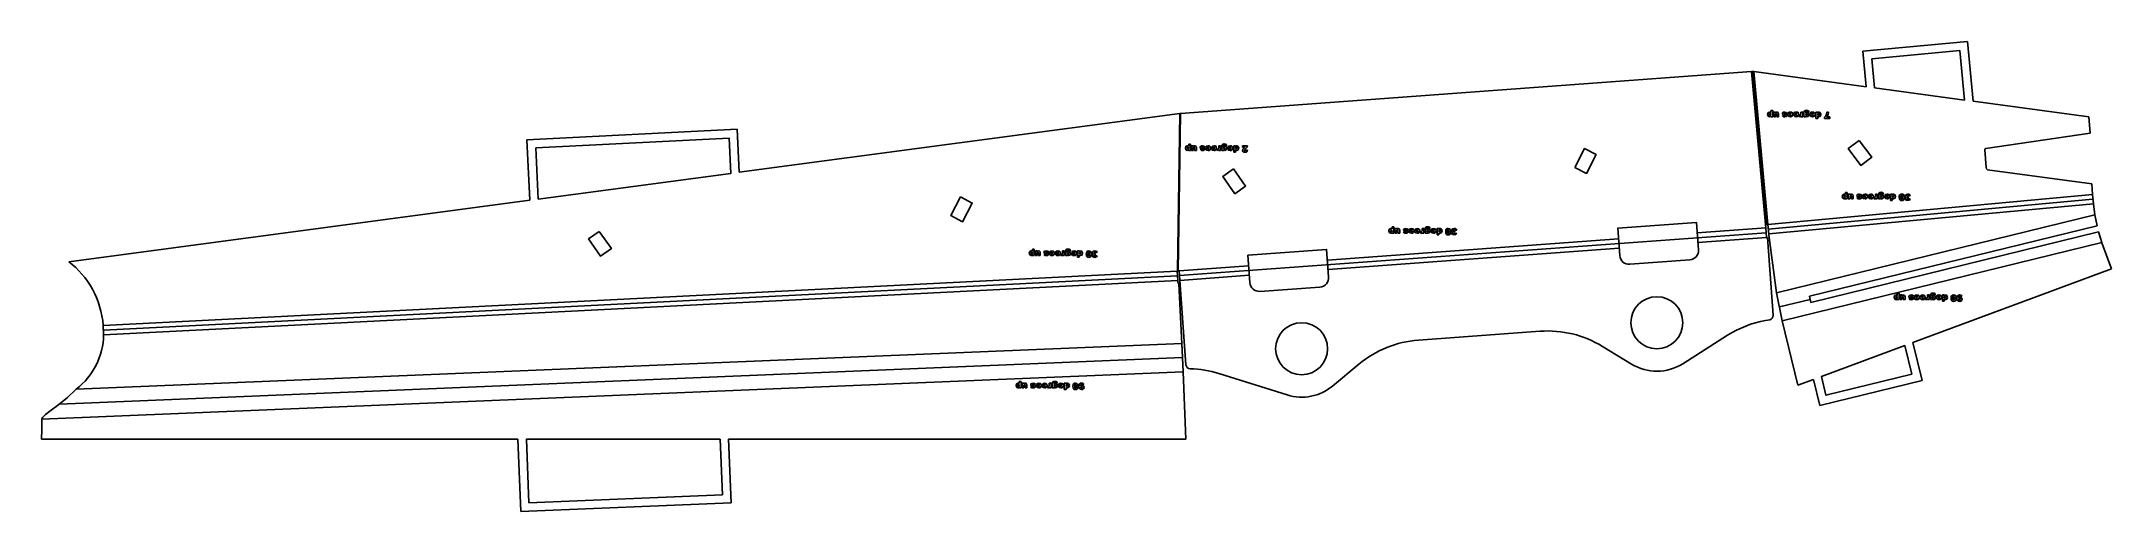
# Model space of a CAD drawing. Header units: millimetres. Extents: x -3 to 980, y -34 to 189.
import ezdxf

# ---------------------------------------------------------------- set-up
doc = ezdxf.new("R2010")
doc.units = ezdxf.units.MM

msp = doc.modelspace()

# ---------------------------------------------------------------- linework, layer by layer
at = {"layer": 'BEND'}
for p, q in [((809.81, 174.44, 0), (816.49, 101.88, 0)), ((536.64, 79.85, 0), (537.72, 154.6)), ((971.45, 113.87, 0), (817.22, 99.68, 0)), ((816.27, 97.98, 0), (537.45, 77.62)), ((536.5, 77.56, 0), (26.26, 51.78, 0)), ((837.09, 66.37, 0), (822.5, 62.79, 0)), ((538.83, 38.72), (5.28, 16.71, 0))]:
    msp.add_line(p, q, dxfattribs=at)
at = {"layer": 'BEND_EXTENT'}
for p, q in [((809.28, 174.43, 0), (815.96, 101.83, 0)), ((817.01, 101.93, 0), (810.34, 174.44, 0)), ((537.56, 154.59, 0), (536.49, 79.85, 0)), ((536.79, 79.84, 0), (537.87, 154.61)), ((971.24, 116.12, 0), (817.01, 101.93, 0)), ((817.43, 97.43, 0), (971.7, 111.62, 0)), ((816.11, 100.24, 0), (783.47, 97.86, 0)), ((972.4, 106.52, 0), (821.19, 69.46, 0)), ((746.04, 95.12, 0), (607.75, 85.03, 0)), ((608.08, 80.51, 0), (746.37, 90.61, 0)), ((783.8, 93.35, 0), (816.44, 95.73, 0)), ((823.81, 56.13, 0), (975.7, 93.36, 0)), ((536.39, 79.82, 0), (26.12, 54.04, 0)), ((570.32, 82.29, 0), (537.28, 79.88, 0)), ((26.3, 49.52, 0), (536.61, 75.3, 0)), ((537.61, 75.37), (570.65, 77.78, 0)), ((538.52, 45.5, 0), (13.32, 23.83)), ((-2.98, 9.58), (539.14, 31.94, 0))]:
    msp.add_line(p, q, dxfattribs=at)
at = {"layer": 'INTERIOR_PROFILES'}
for points in [[(867.73, 166.69), (866.46, 180.53), (908.28, 184.38), (910.44, 160.93)], [(231.6, 138.25), (323.48, 142.89), (324.33, 126.14), (232.83, 113.92)], [(725.3, 128.99), (729.85, 137.9), (735.42, 135.05), (730.88, 126.14)], [(860.4, 141.81), (866.38, 133.79), (861.16, 129.91), (855.19, 137.93)], [(563.11, 128.24), (568.9, 120.09), (563.8, 116.46), (558.01, 124.61)], [(433.42, 114.97), (439.04, 112.06), (434.45, 103.18), (428.83, 106.08)], [(261.79, 98.62), (267.53, 90.43), (262.45, 86.86), (256.7, 95.05)], [(885.42, 30.85), (844.63, 20.85), (842.45, 29.75), (882.09, 44.43)], [(319.24, 0), (320.33, -26.34), (228.4, -30.13), (227.16, 0)]]:
    msp.add_lwpolyline(points, close=True, dxfattribs=at)
for points in [[(779.9, 85.07), (751.44, 82.99, -0.414214), (746.62, 87.15), (745.67, 100.14), (783.11, 102.87), (784.06, 89.88, -0.414214)], [(575.72, 70.16, -0.414214), (570.9, 74.32), (569.95, 87.31), (607.39, 90.04), (608.34, 77.05, -0.414214), (604.18, 72.23)]]:
    msp.add_lwpolyline(points, format="xyb", close=True, dxfattribs=at)
for centre in [(764.26, 55.28), (595.51, 42.96)]:
    msp.add_circle(centre, 12.35, dxfattribs=at)
at = {"layer": 'OUTER_PROFILES'}
for p, q in [((911.9, 188.73), (862.11, 184.15)), ((914.51, 160.38), (911.9, 188.73)), ((862.11, 184.15), (863.66, 167.24)), ((809.28, 174.43), (537.87, 154.61)), ((810.34, 174.44), (809.28, 174.43)), ((863.66, 167.24), (810.34, 174.44)), ((969.53, 152.95), (914.51, 160.38)), ((537.56, 154.59), (328.31, 126.67)), ((537.87, 154.61), (537.56, 154.59)), ((970.11, 145.16), (969.53, 152.95)), ((327.28, 147.09), (227.4, 142.04)), ((227.4, 142.04), (228.85, 113.39)), ((328.31, 126.67), (327.28, 147.09)), ((920.57, 138.01), (970.11, 145.16)), ((920.72, 128.95), (920.11, 137.36)), ((970.87, 121.2), (921.31, 127.89)), ((971.24, 116.14), (970.87, 121.2)), ((228.85, 113.39), (9.71, 84.15)), ((971.24, 116.14), (971.24, 116.12)), ((971.7, 111.62), (971.7, 111.58)), ((972.39, 106.61), (971.7, 111.58)), ((815.96, 101.83), (817.01, 101.93)), ((816.11, 100.24), (815.96, 101.83)), ((816.44, 95.73), (816.11, 100.24)), ((817.01, 101.93), (817.59, 95.65)), ((836.73, 67.82), (973.44, 101.33)), ((974.17, 98.42), (837.44, 64.91)), ((972.39, 106.61), (972.4, 106.52)), ((816.84, 95.76), (816.44, 95.73)), ((816.84, 95.7), (816.84, 95.76)), ((819.53, 58.81), (816.84, 95.7)), ((817.59, 95.65), (821.19, 69.46)), ((975.7, 93.36), (975.73, 93.26)), ((980.33, 80.83), (975.73, 93.26)), ((536.61, 75.3), (536.39, 79.82)), ((536.39, 79.82), (536.49, 79.82)), ((536.49, 79.82), (536.49, 79.85)), ((536.49, 79.85), (536.79, 79.84)), ((536.79, 79.84), (537.28, 79.88)), ((537.28, 79.88), (540.54, 35.34)), ((885.87, 45.83), (980.33, 80.83)), ((538.52, 45.5), (537.09, 73.81)), ((821.19, 69.46), (823.81, 56.13)), ((837.44, 64.91), (836.73, 67.82)), ((650.97, 47.01), (708.8, 51.23)), ((776.56, 35.85), (797.9, 49.36)), ((815.82, 56.33), (817.89, 56.7)), ((823.81, 56.13), (831.29, 25.61)), ((539.14, 31.94), (538.52, 45.5)), ((738.44, 44.07), (752.3, 35.63)), ((890.26, 27.92), (885.87, 45.83)), ((540.46, 0), (539.14, 31.94)), ((556.16, 31.21), (588.62, 21.01)), ((610.2, 25.26), (622.69, 35.62)), ((831.29, 25.61), (838.67, 28.35)), ((838.67, 28.35), (841.7, 16.02)), ((841.7, 16.02), (890.26, 27.92)), ((-3.26, 0), (0, 0)), ((0, 0), (223.16, 0)), ((223.16, 0), (224.57, -34.29)), ((324.49, -30.17), (323.24, 0)), ((323.24, 0), (540.46, 0)), ((224.57, -34.29), (324.49, -30.17))]:
    msp.add_line(p, q, dxfattribs=at)
for points in [[(971.24, 116.12), (971.7, 111.62)], [(972.4, 106.52), (973.44, 101.33)], [(974.17, 98.42), (975.7, 93.36)], [(26.3, 49.52), (26.12, 54.04)], [(-2.98, 9.58), (-2.72, 10.31), (-2.28, 10.87), (-1.25, 11.79), (0.77, 13.36), (5.01, 16.5), (9.2, 19.86), (13.07, 23.56)], [(13.07, 23.56), (13.32, 23.83)], [(-3.26, 0), (-3.12, 4.65), (-2.98, 9.58)]]:
    msp.add_lwpolyline(points, dxfattribs=at)
for centre, radius, start, end in [((539.61, 75.45), 3, 182.89229, 213.01787), ((712.44, 1.36), 50, 58.66899, 94.17652), ((824.65, 7.11), 50, 100.16807, 122.33942), ((654.61, -2.86), 50, 94.17652, 129.68405), ((541.18, -16.5), 50, 72.56704, 88.51503)]:
    msp.add_arc(centre, radius, start, end, dxfattribs=at)
at = {"layer": 'OUTER_PROFILES', "extrusion": (0, 0, -1)}
for centre, radius, start, end in [((-817.54, 58.67), 2, 175.82348, 259.83193), ((-542.53, 35.48), 2, 271.48497, 355.82348), ((-764.26, 55.28), 23, 237.66058, 301.33101), ((-595.51, 42.96), 23, 230.31595, 287.43296)]:
    msp.add_arc(centre, radius, start, end, dxfattribs=at)
at = {"layer": 'OUTER_PROFILES'}
for centre, major_axis, ratio, start_param, end_param in [((920.61, 137.43), (0.078, 0.577), 0.858422, 0.239838, 1.810635), ((921.23, 128.88), (0.143, -0.993), 0.498262, 4.571387, 6.142183), ((-7.15, 51.67), (-5.1, 38.25), 0.863977, 4.659146, 5.601587), ((-7.05, 50.24), (-33.36, 0.42), 0.999142, 2.240153, 3.132525)]:
    msp.add_ellipse(centre, major_axis=major_axis, ratio=ratio, start_param=start_param, end_param=end_param, dxfattribs=at)
at = {"layer": 'TEXT'}
for p, q in [((818.46, 155), (818.46, 156.03)), ((818.46, 156.03), (819.3, 156.03)), ((818.52, 153.03), (818.52, 153.36)), ((819.3, 153.03), (818.52, 153.03)), ((819.3, 156.03), (819.3, 153.03)), ((819.81, 155.21), (820.59, 155.21)), ((819.81, 153.03), (819.81, 155.21)), ((820.64, 153.03), (819.81, 153.03)), ((820.59, 155.21), (820.59, 154.86)), ((820.64, 154.08), (820.64, 153.03)), ((821.27, 153.03), (821.27, 154.23)), ((822.11, 153.03), (821.27, 153.03)), ((822.11, 154.42), (822.11, 153.03)), ((823.97, 153.57), (824.76, 153.64)), ((826.21, 154.6), (825.38, 154.53)), ((826.44, 154.33), (828.11, 154.33)), ((826.44, 154.23), (826.44, 154.33)), ((827.31, 154.57), (826.49, 154.64)), ((828.11, 153.93), (827.29, 153.93)), ((829.24, 154.33), (830.91, 154.33)), ((829.24, 154.23), (829.24, 154.33)), ((830.1, 154.57), (829.28, 154.64)), ((830.9, 153.93), (830.08, 153.93)), ((831.86, 153.1), (832.12, 153.69)), ((832.73, 154.48), (832.73, 155.21)), ((832.73, 155.21), (833.57, 155.21)), ((832.79, 153.03), (832.79, 153.39)), ((833.57, 153.03), (832.79, 153.03)), ((833.57, 155.21), (833.57, 153.03)), ((834.16, 155.09), (834.15, 155.18)), ((834.16, 153.03), (834.16, 155.09)), ((834.94, 153.03), (834.16, 153.03)), ((834.94, 153.36), (834.94, 153.03)), ((834.99, 155.14), (834.99, 154.81)), ((836.49, 155.26), (835.68, 155.35)), ((836.93, 154.33), (838.6, 154.33)), ((836.93, 154.23), (836.93, 154.33)), ((837.8, 154.57), (836.98, 154.64)), ((838.6, 153.93), (837.78, 153.93)), ((839.85, 152.21), (839.85, 155.21)), ((839.85, 155.21), (840.63, 155.21)), ((840.7, 152.21), (839.85, 152.21)), ((840.63, 155.21), (840.63, 154.89)), ((840.7, 153.25), (840.7, 152.21)), ((843.97, 152.21), (843.97, 152.77)), ((846.4, 152.21), (843.97, 152.21)), ((844.92, 152.91), (846.4, 152.91)), ((845.07, 155.21), (845.9, 155.21)), ((846.4, 152.91), (846.4, 152.21)), ((541.83, 139), (541.83, 140.04)), ((541.83, 140.04), (542.67, 140.04)), ((542.67, 140.04), (542.67, 137.04)), ((543.18, 139.22), (543.96, 139.22)), ((543.18, 137.04), (543.18, 139.22)), ((543.96, 139.22), (543.96, 138.86)), ((544.01, 138.09), (544.01, 137.04)), ((544.64, 137.04), (544.64, 138.24)), ((545.48, 138.43), (545.48, 137.04)), ((549.57, 138.61), (548.75, 138.53)), ((549.81, 138.34), (551.48, 138.34)), ((549.81, 138.24), (549.81, 138.34)), ((550.68, 138.58), (549.85, 138.65)), ((551.48, 137.94), (550.66, 137.94)), ((552.6, 138.34), (554.27, 138.34)), ((552.6, 138.24), (552.6, 138.34)), ((553.47, 138.58), (552.65, 138.65)), ((554.27, 137.94), (553.45, 137.94)), ((556.1, 138.49), (556.1, 139.22)), ((556.1, 139.22), (556.94, 139.22)), ((556.94, 139.22), (556.94, 137.04)), ((557.52, 139.09), (557.52, 139.19)), ((557.52, 137.04), (557.52, 139.09)), ((558.36, 139.14), (558.36, 138.81)), ((559.85, 139.26), (559.05, 139.36)), ((560.3, 138.34), (561.97, 138.34)), ((560.3, 138.24), (560.3, 138.34)), ((561.17, 138.58), (560.35, 138.65)), ((561.97, 137.94), (561.15, 137.94)), ((563.22, 136.22), (563.22, 139.22)), ((563.22, 139.22), (564, 139.22)), ((564, 139.22), (564, 138.89)), ((567.34, 139.22), (569.84, 139.22)), ((567.34, 138.54), (567.34, 139.22)), ((568.64, 138.54), (567.34, 138.54)), ((541.89, 137.04), (541.89, 137.36)), ((542.67, 137.04), (541.89, 137.04)), ((544.01, 137.04), (543.18, 137.04)), ((545.48, 137.04), (544.64, 137.04)), ((547.34, 137.57), (548.13, 137.65)), ((555.22, 137.11), (555.48, 137.7)), ((556.16, 137.04), (556.16, 137.4)), ((556.94, 137.04), (556.16, 137.04)), ((558.3, 137.04), (557.52, 137.04)), ((558.3, 137.36), (558.3, 137.04)), ((564.06, 136.22), (563.22, 136.22)), ((564.06, 137.25), (564.06, 136.22)), ((568.95, 137.19), (569.78, 137.12)), ((853.9, 116.06), (853.9, 117.09)), ((853.9, 117.09), (854.74, 117.09)), ((853.96, 114.09), (853.96, 114.42)), ((854.74, 114.09), (853.96, 114.09)), ((854.74, 117.09), (854.74, 114.09)), ((855.25, 116.27), (856.03, 116.27)), ((855.25, 114.09), (855.25, 116.27)), ((856.08, 114.09), (855.25, 114.09)), ((856.03, 116.27), (856.03, 115.92)), ((856.08, 115.14), (856.08, 114.09)), ((856.71, 114.09), (856.71, 115.29)), ((857.55, 114.09), (856.71, 114.09)), ((857.55, 115.48), (857.55, 114.09)), ((859.41, 114.63), (860.2, 114.7)), ((861.65, 115.66), (860.82, 115.59)), ((861.88, 115.39), (863.55, 115.39)), ((861.88, 115.29), (861.88, 115.39)), ((862.75, 115.63), (861.93, 115.7)), ((863.55, 114.99), (862.73, 114.99)), ((864.68, 115.39), (866.35, 115.39)), ((864.68, 115.29), (864.68, 115.39)), ((865.55, 115.63), (864.72, 115.7)), ((866.35, 114.99), (865.52, 114.99)), ((867.3, 114.16), (867.56, 114.75)), ((868.17, 115.54), (868.17, 116.27)), ((868.17, 116.27), (869.01, 116.27)), ((868.23, 114.09), (868.23, 114.45)), ((869.01, 114.09), (868.23, 114.09)), ((869.01, 116.27), (869.01, 114.09)), ((869.6, 116.15), (869.59, 116.24)), ((869.6, 114.09), (869.6, 116.15)), ((870.38, 114.09), (869.6, 114.09)), ((870.38, 114.42), (870.38, 114.09)), ((870.44, 116.2), (870.44, 115.87)), ((871.93, 116.32), (871.12, 116.41)), ((872.38, 115.39), (874.05, 115.39)), ((872.38, 115.29), (872.38, 115.39)), ((873.24, 115.63), (872.42, 115.7)), ((874.04, 114.99), (873.22, 114.99)), ((875.3, 113.27), (875.3, 116.27)), ((875.3, 116.27), (876.08, 116.27)), ((876.14, 113.27), (875.3, 113.27)), ((876.08, 116.27), (876.08, 115.95)), ((876.14, 114.31), (876.14, 113.27)), ((883.71, 114.97), (883.66, 114.38)), ((884.68, 115.48), (883.84, 115.37)), ((883.84, 114.14), (884.63, 113.99)), ((638.44, 99.76), (638.44, 100.79)), ((638.44, 100.79), (639.29, 100.79)), ((639.29, 100.79), (639.29, 97.79)), ((639.8, 99.97), (640.57, 99.97)), ((639.8, 97.79), (639.8, 99.97)), ((640.57, 99.97), (640.57, 99.61)), ((640.63, 98.84), (640.63, 97.79)), ((641.26, 97.79), (641.26, 98.99)), ((642.09, 99.18), (642.09, 97.79)), ((643.95, 98.33), (644.74, 98.4)), ((646.19, 99.36), (645.36, 99.29)), ((646.43, 99.09), (648.1, 99.09)), ((646.43, 98.99), (646.43, 99.09)), ((647.29, 99.33), (646.47, 99.4)), ((648.09, 98.69), (647.27, 98.69)), ((649.22, 99.09), (650.89, 99.09)), ((649.22, 98.99), (649.22, 99.09)), ((650.09, 99.33), (649.27, 99.4)), ((650.89, 98.69), (650.07, 98.69)), ((651.84, 97.86), (652.1, 98.45)), ((652.72, 99.24), (652.72, 99.97)), ((652.72, 99.97), (653.55, 99.97)), ((653.55, 99.97), (653.55, 97.79)), ((654.14, 99.85), (654.14, 99.94)), ((654.14, 97.79), (654.14, 99.85)), ((654.98, 99.9), (654.98, 99.57)), ((656.47, 100.02), (655.66, 100.11)), ((656.92, 99.09), (658.59, 99.09)), ((656.92, 98.99), (656.92, 99.09)), ((657.79, 99.33), (656.97, 99.4)), ((658.59, 98.69), (657.77, 98.69)), ((659.84, 96.97), (659.84, 99.97)), ((659.84, 99.97), (660.62, 99.97)), ((660.62, 99.97), (660.62, 99.65)), ((668.25, 98.67), (668.21, 98.08)), ((669.22, 99.17), (668.39, 99.06)), ((467.64, 89.12), (467.64, 90.16)), ((467.64, 90.16), (468.48, 90.16)), ((468.48, 90.16), (468.48, 87.16)), ((468.99, 89.34), (469.77, 89.34)), ((468.99, 87.16), (468.99, 89.34)), ((469.77, 89.34), (469.77, 88.98)), ((471.29, 88.55), (471.29, 87.16)), ((475.38, 88.73), (474.56, 88.65)), ((476.49, 88.7), (475.67, 88.77)), ((479.28, 88.7), (478.46, 88.77)), ((481.91, 88.61), (481.91, 89.34)), ((481.91, 89.34), (482.75, 89.34)), ((482.75, 89.34), (482.75, 87.16)), ((483.33, 89.21), (483.33, 89.31)), ((483.33, 87.16), (483.33, 89.21)), ((484.17, 89.26), (484.17, 88.93)), ((485.67, 89.38), (484.86, 89.48)), ((486.98, 88.7), (486.16, 88.77)), ((489.03, 86.34), (489.03, 89.34)), ((489.03, 89.34), (489.81, 89.34)), ((489.81, 89.34), (489.81, 89.01)), ((498.41, 88.54), (497.58, 88.43)), ((638.51, 97.79), (638.51, 98.11)), ((639.29, 97.79), (638.51, 97.79)), ((640.63, 97.79), (639.8, 97.79)), ((642.09, 97.79), (641.26, 97.79)), ((652.77, 97.79), (652.77, 98.15)), ((653.55, 97.79), (652.77, 97.79)), ((654.92, 97.79), (654.14, 97.79)), ((654.92, 98.11), (654.92, 97.79)), ((660.68, 96.97), (659.84, 96.97)), ((660.68, 98.01), (660.68, 96.97)), ((668.39, 97.83), (669.18, 97.69)), ((467.7, 87.16), (467.7, 87.48)), ((468.48, 87.16), (467.7, 87.16)), ((469.82, 87.16), (468.99, 87.16)), ((469.82, 88.21), (469.82, 87.16)), ((470.45, 87.16), (470.45, 88.36)), ((471.29, 87.16), (470.45, 87.16)), ((473.15, 87.69), (473.94, 87.77)), ((475.62, 88.46), (477.29, 88.46)), ((475.62, 88.36), (475.62, 88.46)), ((477.29, 88.06), (476.47, 88.06)), ((478.42, 88.46), (480.08, 88.46)), ((478.42, 88.36), (478.42, 88.46)), ((480.08, 88.06), (479.26, 88.06)), ((481.04, 87.23), (481.29, 87.82)), ((481.97, 87.16), (481.97, 87.52)), ((482.75, 87.16), (481.97, 87.16)), ((484.11, 87.16), (483.33, 87.16)), ((484.11, 87.48), (484.11, 87.16)), ((486.11, 88.46), (487.78, 88.46)), ((486.11, 88.36), (486.11, 88.46)), ((487.78, 88.06), (486.96, 88.06)), ((489.87, 86.34), (489.03, 86.34)), ((489.87, 87.38), (489.87, 86.34)), ((497.44, 88.04), (497.4, 87.44)), ((497.58, 87.2), (498.37, 87.06)), ((878.53, 68.23), (878.53, 69.26)), ((878.53, 69.26), (879.37, 69.26)), ((879.37, 69.26), (879.37, 66.26)), ((878.59, 66.26), (878.59, 66.59)), ((879.37, 66.26), (878.59, 66.26)), ((879.88, 68.44), (880.66, 68.44)), ((879.88, 66.26), (879.88, 68.44)), ((880.71, 66.26), (879.88, 66.26)), ((880.66, 68.44), (880.66, 68.09)), ((880.71, 67.31), (880.71, 66.26)), ((881.34, 66.26), (881.34, 67.46)), ((882.18, 66.26), (881.34, 66.26)), ((882.18, 67.65), (882.18, 66.26)), ((884.04, 66.8), (884.83, 66.87)), ((886.27, 67.83), (885.45, 67.76)), ((886.51, 67.56), (888.18, 67.56)), ((886.51, 67.46), (886.51, 67.56)), ((887.38, 67.8), (886.56, 67.88)), ((888.18, 67.16), (887.36, 67.16)), ((889.3, 67.56), (890.97, 67.56)), ((889.3, 67.46), (889.3, 67.56)), ((890.17, 67.8), (889.35, 67.88)), ((890.97, 67.16), (890.15, 67.16)), ((891.93, 66.33), (892.18, 66.92)), ((892.8, 67.71), (892.8, 68.44)), ((892.8, 68.44), (893.64, 68.44)), ((892.86, 66.26), (892.86, 66.62)), ((893.64, 66.26), (892.86, 66.26)), ((893.64, 68.44), (893.64, 66.26)), ((894.22, 68.32), (894.22, 68.41)), ((894.22, 66.26), (894.22, 68.32)), ((895, 66.26), (894.22, 66.26)), ((895, 66.59), (895, 66.26)), ((895.06, 68.37), (895.06, 68.04)), ((896.55, 68.49), (895.75, 68.58)), ((897, 67.56), (898.67, 67.56)), ((897, 67.46), (897, 67.56)), ((897.87, 67.8), (897.05, 67.88)), ((898.67, 67.16), (897.85, 67.16)), ((899.92, 65.44), (899.92, 68.44)), ((899.92, 68.44), (900.7, 68.44)), ((900.76, 65.44), (899.92, 65.44)), ((900.7, 68.44), (900.7, 68.12)), ((900.76, 66.48), (900.76, 65.44)), ((909.24, 67.76), (908.41, 67.66)), ((461.35, 26.38), (461.35, 27.41)), ((461.35, 27.41), (462.19, 27.41)), ((461.41, 24.41), (461.41, 24.74)), ((462.19, 24.41), (461.41, 24.41)), ((462.19, 27.41), (462.19, 24.41)), ((462.7, 26.59), (463.48, 26.59)), ((462.7, 24.41), (462.7, 26.59)), ((463.53, 24.41), (462.7, 24.41)), ((463.48, 26.59), (463.48, 26.24)), ((463.53, 25.46), (463.53, 24.41)), ((464.16, 24.41), (464.16, 25.61)), ((465, 24.41), (464.16, 24.41)), ((465, 25.8), (465, 24.41)), ((466.86, 24.95), (467.65, 25.02)), ((469.1, 25.98), (468.27, 25.91)), ((469.33, 25.71), (471, 25.71)), ((469.33, 25.61), (469.33, 25.71)), ((470.2, 25.95), (469.38, 26.03)), ((471, 25.31), (470.18, 25.31)), ((472.13, 25.71), (473.8, 25.71)), ((472.13, 25.61), (472.13, 25.71)), ((472.99, 25.95), (472.17, 26.03)), ((473.79, 25.31), (472.97, 25.31)), ((474.75, 24.48), (475.01, 25.07)), ((475.62, 25.86), (475.62, 26.59)), ((475.62, 26.59), (476.46, 26.59)), ((475.68, 24.41), (475.68, 24.77)), ((476.46, 24.41), (475.68, 24.41)), ((476.46, 26.59), (476.46, 24.41)), ((477.05, 26.47), (477.04, 26.56)), ((477.05, 24.41), (477.05, 26.47)), ((477.83, 24.41), (477.05, 24.41)), ((477.83, 24.74), (477.83, 24.41)), ((477.89, 26.52), (477.89, 26.19)), ((479.38, 26.64), (478.57, 26.73)), ((479.83, 25.71), (481.5, 25.71)), ((479.83, 25.61), (479.83, 25.71)), ((480.69, 25.95), (479.87, 26.03)), ((481.49, 25.31), (480.67, 25.31)), ((482.75, 23.59), (482.75, 26.59)), ((482.75, 26.59), (483.53, 26.59)), ((483.59, 23.59), (482.75, 23.59)), ((483.53, 26.59), (483.53, 26.27)), ((483.59, 24.63), (483.59, 23.59)), ((492.07, 25.91), (491.24, 25.81))]:
    msp.add_line(p, q, dxfattribs=at)
for points in [[(816.91, 154.14), (817.17, 154.97)], [(817.15, 153.32), (816.91, 154.14)], [(817.82, 152.99), (817.15, 153.32)], [(817.17, 154.97), (817.83, 155.26)], [(817.84, 154.51), (817.74, 154.11)], [(817.74, 154.11), (817.84, 153.72)], [(818.22, 153.08), (817.82, 152.99)], [(817.83, 155.26), (818.18, 155.19)], [(818.08, 154.63), (817.84, 154.51)], [(817.84, 153.72), (818.09, 153.6)], [(818.36, 154.51), (818.08, 154.63)], [(818.09, 153.6), (818.36, 153.72)], [(818.18, 155.19), (818.46, 155)], [(818.52, 153.36), (818.22, 153.08)], [(818.47, 154.13), (818.36, 154.51)], [(818.36, 153.72), (818.47, 154.13)], [(820.59, 154.86), (820.94, 155.16)], [(820.74, 154.49), (820.64, 154.08)], [(820.98, 154.61), (820.74, 154.49)], [(820.94, 155.16), (821.37, 155.26)], [(821.2, 154.52), (820.98, 154.61)], [(821.27, 154.23), (821.2, 154.52)], [(821.37, 155.26), (821.91, 155.05)], [(821.91, 155.05), (822.11, 154.42)], [(823.9, 154.5), (824.01, 154.87)], [(824, 154.16), (823.9, 154.5)], [(824.17, 153.23), (823.97, 153.57)], [(824.31, 153.92), (824, 154.16)], [(824.01, 154.87), (824.37, 155.15)], [(824.48, 153.04), (824.17, 153.23)], [(824.93, 153.79), (824.31, 153.92)], [(824.37, 155.15), (825.03, 155.26)], [(825.06, 152.99), (824.48, 153.04)], [(824.73, 154.73), (824.66, 154.6)], [(824.66, 154.6), (824.75, 154.46)], [(824.99, 154.8), (824.73, 154.73)], [(824.75, 154.46), (825.11, 154.37)], [(824.76, 153.64), (824.86, 153.49)], [(824.86, 153.49), (825.1, 153.43)], [(825.29, 153.72), (824.93, 153.79)], [(825.24, 154.74), (824.99, 154.8)], [(825.03, 155.26), (825.88, 155.09)], [(825.64, 153.06), (825.06, 152.99)], [(825.1, 153.43), (825.3, 153.48)], [(825.11, 154.37), (825.71, 154.23)], [(825.38, 154.53), (825.24, 154.74)], [(825.37, 153.6), (825.29, 153.72)], [(825.3, 153.48), (825.37, 153.6)], [(825.99, 153.29), (825.64, 153.06)], [(825.71, 154.23), (826, 154.01)], [(825.88, 155.09), (826.21, 154.6)], [(826.11, 153.66), (825.99, 153.29)], [(826, 154.01), (826.11, 153.66)], [(826.58, 153.54), (826.44, 154.23)], [(826.49, 154.64), (826.94, 155.11)], [(826.99, 153.13), (826.58, 153.54)], [(826.94, 155.11), (827.71, 155.26)], [(827.73, 152.99), (826.99, 153.13)], [(827.29, 153.93), (827.42, 153.58)], [(827.45, 154.71), (827.31, 154.57)], [(827.42, 153.58), (827.7, 153.48)], [(827.69, 154.77), (827.45, 154.71)], [(828, 154.63), (827.69, 154.77)], [(827.7, 153.48), (828.01, 153.64)], [(827.71, 155.26), (828.38, 155.13)], [(828.63, 153.3), (828.24, 153.06), (827.73, 152.99)], [(828.11, 154.33), (828, 154.63)], [(828.01, 153.64), (828.11, 153.93)], [(828.38, 155.13), (828.8, 154.75)], [(828.96, 154.13), (828.63, 153.3)], [(828.8, 154.75), (828.96, 154.13)], [(829.38, 153.54), (829.24, 154.23)], [(829.28, 154.64), (829.74, 155.11)], [(829.79, 153.13), (829.38, 153.54)], [(829.74, 155.11), (830.5, 155.26)], [(830.53, 152.99), (829.79, 153.13)], [(830.08, 153.93), (830.21, 153.58)], [(830.25, 154.71), (830.1, 154.57)], [(830.21, 153.58), (830.49, 153.48)], [(830.48, 154.77), (830.25, 154.71)], [(830.8, 154.63), (830.48, 154.77)], [(830.49, 153.48), (830.81, 153.64)], [(830.5, 155.26), (831.18, 155.13)], [(831.43, 153.3), (831.04, 153.06), (830.53, 152.99)], [(830.91, 154.33), (830.8, 154.63)], [(830.81, 153.64), (830.9, 153.93)], [(831.18, 155.13), (831.59, 154.75)], [(831.75, 154.13), (831.43, 153.3)], [(831.59, 154.75), (831.75, 154.13)], [(832.26, 152.99), (831.86, 153.1)], [(832.12, 153.69), (832.35, 153.63)], [(832.56, 153.07), (832.26, 152.99)], [(832.35, 153.63), (832.6, 153.77)], [(832.79, 153.39), (832.56, 153.07)], [(832.6, 153.77), (832.73, 154.48)], [(834.15, 155.18), (834.24, 155.57)], [(834.24, 155.57), (834.47, 155.87)], [(834.47, 155.87), (834.84, 156.04)], [(834.84, 156.04), (835.35, 156.09)], [(835.24, 153.07), (834.94, 153.36)], [(835.08, 155.47), (834.99, 155.14)], [(834.99, 154.81), (835.24, 155.02)], [(835.09, 154.43), (834.99, 154.08)], [(834.99, 154.08), (835.1, 153.71)], [(835.35, 155.57), (835.08, 155.47)], [(835.35, 154.55), (835.09, 154.43)], [(835.1, 153.71), (835.37, 153.59)], [(835.24, 155.02), (835.66, 155.12)], [(835.66, 152.99), (835.24, 153.07)], [(835.35, 156.09), (835.9, 156.04), (836.25, 155.89)], [(835.58, 155.5), (835.35, 155.57)], [(835.62, 154.44), (835.35, 154.55)], [(835.37, 153.59), (835.62, 153.7)], [(835.68, 155.35), (835.58, 155.5)], [(835.72, 154.09), (835.62, 154.44)], [(835.62, 153.7), (835.72, 154.09)], [(835.66, 155.12), (836.05, 155.02), (836.36, 154.74)], [(836.3, 153.25), (835.66, 152.99)], [(836.25, 155.89), (836.49, 155.37)], [(836.55, 154.02), (836.3, 153.25)], [(836.36, 154.74), (836.55, 154.02)], [(836.49, 155.37), (836.49, 155.26)], [(837.08, 153.54), (836.93, 154.23)], [(836.98, 154.64), (837.44, 155.11)], [(837.49, 153.13), (837.08, 153.54)], [(837.44, 155.11), (838.2, 155.26)], [(838.22, 152.99), (837.49, 153.13)], [(837.78, 153.93), (837.91, 153.58)], [(837.95, 154.71), (837.8, 154.57)], [(837.91, 153.58), (838.19, 153.48)], [(838.18, 154.77), (837.95, 154.71)], [(838.5, 154.63), (838.18, 154.77)], [(838.19, 153.48), (838.51, 153.64)], [(838.2, 155.26), (838.88, 155.13)], [(839.13, 153.3), (838.74, 153.06), (838.22, 152.99)], [(838.6, 154.33), (838.5, 154.63)], [(838.51, 153.64), (838.6, 153.93)], [(838.88, 155.13), (839.29, 154.75)], [(839.45, 154.13), (839.13, 153.3)], [(839.29, 154.75), (839.45, 154.13)], [(840.63, 154.89), (840.93, 155.16)], [(840.8, 154.52), (840.69, 154.11)], [(840.69, 154.11), (840.8, 153.73)], [(840.98, 153.05), (840.7, 153.25)], [(841.06, 154.65), (840.8, 154.52)], [(840.8, 153.73), (841.07, 153.61)], [(840.93, 155.16), (841.33, 155.26)], [(841.33, 152.99), (840.98, 153.05)], [(841.31, 154.52), (841.06, 154.65)], [(841.07, 153.61), (841.32, 153.73)], [(841.41, 154.13), (841.31, 154.52)], [(841.32, 153.73), (841.41, 154.13)], [(841.33, 155.26), (842.01, 154.92)], [(841.99, 153.27), (841.33, 152.99)], [(842.25, 154.1), (841.99, 153.27)], [(842.01, 154.92), (842.25, 154.1)], [(843.97, 152.77), (844.5, 153.39)], [(844.5, 153.39), (844.91, 154.29)], [(844.91, 154.29), (845.07, 155.21)], [(845.59, 153.98), (844.92, 152.91)], [(845.9, 155.21), (845.59, 153.98)], [(540.28, 138.15), (540.54, 138.98)], [(540.51, 137.33), (540.28, 138.15)], [(540.54, 138.98), (541.19, 139.26)], [(541.21, 138.52), (541.11, 138.12)], [(541.11, 138.12), (541.21, 137.73)], [(541.19, 139.26), (541.54, 139.2)], [(541.45, 138.64), (541.21, 138.52)], [(541.21, 137.73), (541.46, 137.6)], [(541.72, 138.52), (541.45, 138.64)], [(541.46, 137.6), (541.73, 137.73)], [(541.54, 139.2), (541.83, 139)], [(541.83, 138.13), (541.72, 138.52)], [(541.73, 137.73), (541.83, 138.13)], [(543.96, 138.86), (544.31, 139.17)], [(544.11, 138.5), (544.01, 138.09)], [(544.35, 138.61), (544.11, 138.5)], [(544.31, 139.17), (544.74, 139.26)], [(544.56, 138.53), (544.35, 138.61)], [(544.64, 138.24), (544.56, 138.53)], [(544.74, 139.26), (545.28, 139.06)], [(545.28, 139.06), (545.48, 138.43)], [(547.26, 138.51), (547.38, 138.88)], [(547.37, 138.17), (547.26, 138.51)], [(547.68, 137.93), (547.37, 138.17)], [(547.38, 138.88), (547.73, 139.16)], [(548.3, 137.8), (547.68, 137.93)], [(547.73, 139.16), (548.4, 139.26)], [(548.1, 138.74), (548.03, 138.6)], [(548.03, 138.6), (548.12, 138.46)], [(548.36, 138.81), (548.1, 138.74)], [(548.12, 138.46), (548.48, 138.38)], [(548.65, 137.72), (548.3, 137.8)], [(548.6, 138.74), (548.36, 138.81)], [(548.4, 139.26), (549.25, 139.09)], [(548.48, 138.38), (549.08, 138.24)], [(548.75, 138.53), (548.6, 138.74)], [(548.74, 137.6), (548.65, 137.72)], [(549.08, 138.24), (549.36, 138.02)], [(549.25, 139.09), (549.57, 138.61)], [(549.36, 138.02), (549.48, 137.67)], [(549.95, 137.54), (549.81, 138.24)], [(549.85, 138.65), (550.31, 139.12)], [(550.31, 139.12), (551.07, 139.26)], [(550.66, 137.94), (550.78, 137.59)], [(550.82, 138.71), (550.68, 138.58)], [(551.05, 138.78), (550.82, 138.71)], [(551.37, 138.63), (551.05, 138.78)], [(551.07, 139.26), (551.75, 139.14)], [(551.48, 138.34), (551.37, 138.63)], [(551.38, 137.64), (551.48, 137.94)], [(551.75, 139.14), (552.16, 138.76)], [(552.32, 138.13), (552, 137.31)], [(552.16, 138.76), (552.32, 138.13)], [(552.74, 137.54), (552.6, 138.24)], [(552.65, 138.65), (553.1, 139.12)], [(553.1, 139.12), (553.87, 139.26)], [(553.45, 137.94), (553.58, 137.59)], [(553.62, 138.71), (553.47, 138.58)], [(553.85, 138.78), (553.62, 138.71)], [(554.16, 138.63), (553.85, 138.78)], [(553.87, 139.26), (554.55, 139.14)], [(554.27, 138.34), (554.16, 138.63)], [(554.17, 137.64), (554.27, 137.94)], [(554.55, 139.14), (554.96, 138.76)], [(555.12, 138.13), (554.79, 137.31)], [(554.96, 138.76), (555.12, 138.13)], [(555.72, 137.64), (555.97, 137.77)], [(555.97, 137.77), (556.1, 138.49)], [(557.52, 139.19), (557.61, 139.58)], [(557.61, 139.58), (557.84, 139.88)], [(557.84, 139.88), (558.21, 140.05)], [(558.21, 140.05), (558.71, 140.1)], [(558.45, 139.48), (558.36, 139.14)], [(558.36, 138.81), (558.61, 139.02)], [(558.46, 138.44), (558.36, 138.09)], [(558.36, 138.09), (558.47, 137.72)], [(558.72, 139.58), (558.45, 139.48)], [(558.72, 138.56), (558.46, 138.44)], [(558.47, 137.72), (558.74, 137.6)], [(558.61, 139.02), (559.02, 139.13)], [(558.71, 140.1), (559.27, 140.05), (559.61, 139.9)], [(558.95, 139.51), (558.72, 139.58)], [(558.99, 138.44), (558.72, 138.56)], [(558.74, 137.6), (558.99, 137.71)], [(559.05, 139.36), (558.95, 139.51)], [(559.09, 138.1), (558.99, 138.44)], [(558.99, 137.71), (559.09, 138.1)], [(559.02, 139.13), (559.42, 139.03), (559.73, 138.75)], [(559.61, 139.9), (559.86, 139.37)], [(559.92, 138.03), (559.67, 137.26)], [(559.73, 138.75), (559.92, 138.03)], [(559.86, 139.37), (559.85, 139.26)], [(560.44, 137.54), (560.3, 138.24)], [(560.35, 138.65), (560.8, 139.12)], [(560.8, 139.12), (561.57, 139.26)], [(561.15, 137.94), (561.28, 137.59)], [(561.31, 138.71), (561.17, 138.58)], [(561.55, 138.78), (561.31, 138.71)], [(561.86, 138.63), (561.55, 138.78)], [(561.57, 139.26), (562.25, 139.14)], [(561.97, 138.34), (561.86, 138.63)], [(561.87, 137.64), (561.97, 137.94)], [(562.25, 139.14), (562.66, 138.76)], [(562.82, 138.13), (562.49, 137.31)], [(562.66, 138.76), (562.82, 138.13)], [(564, 138.89), (564.3, 139.17)], [(564.16, 138.53), (564.06, 138.12)], [(564.06, 138.12), (564.17, 137.74)], [(564.43, 138.65), (564.16, 138.53)], [(564.17, 137.74), (564.44, 137.61)], [(564.3, 139.17), (564.7, 139.26)], [(564.68, 138.53), (564.43, 138.65)], [(564.44, 137.61), (564.68, 137.74)], [(564.78, 138.14), (564.68, 138.53)], [(564.68, 137.74), (564.78, 138.14)], [(564.7, 139.26), (565.38, 138.93)], [(565.61, 138.11), (565.36, 137.28)], [(565.38, 138.93), (565.61, 138.11)], [(567.52, 137.56), (568.11, 138.11)], [(568.11, 138.11), (568.45, 138.35)], [(568.77, 137.75), (568.3, 137.33)], [(568.45, 138.35), (568.64, 138.54)], [(569.58, 138.52), (568.77, 137.75)], [(569.84, 139.22), (569.58, 138.52)], [(541.19, 136.99), (540.51, 137.33)], [(541.59, 137.09), (541.19, 136.99)], [(541.89, 137.36), (541.59, 137.09)], [(547.54, 137.24), (547.34, 137.57)], [(547.85, 137.05), (547.54, 137.24)], [(548.42, 136.99), (547.85, 137.05)], [(548.13, 137.65), (548.23, 137.5)], [(548.23, 137.5), (548.47, 137.43)], [(549.01, 137.07), (548.42, 136.99)], [(548.47, 137.43), (548.67, 137.48)], [(548.67, 137.48), (548.74, 137.6)], [(549.36, 137.3), (549.01, 137.07)], [(549.48, 137.67), (549.36, 137.3)], [(550.36, 137.13), (549.95, 137.54)], [(551.1, 136.99), (550.36, 137.13)], [(550.78, 137.59), (551.06, 137.49)], [(551.06, 137.49), (551.38, 137.64)], [(552, 137.31), (551.61, 137.07), (551.1, 136.99)], [(553.16, 137.13), (552.74, 137.54)], [(553.89, 136.99), (553.16, 137.13)], [(553.58, 137.59), (553.86, 137.49)], [(553.86, 137.49), (554.17, 137.64)], [(554.79, 137.31), (554.41, 137.07), (553.89, 136.99)], [(555.63, 136.99), (555.22, 137.11)], [(555.48, 137.7), (555.72, 137.64)], [(555.92, 137.08), (555.63, 136.99)], [(556.16, 137.4), (555.92, 137.08)], [(558.61, 137.08), (558.3, 137.36)], [(559.03, 136.99), (558.61, 137.08)], [(559.67, 137.26), (559.03, 136.99)], [(560.85, 137.13), (560.44, 137.54)], [(561.59, 136.99), (560.85, 137.13)], [(561.28, 137.59), (561.56, 137.49)], [(561.56, 137.49), (561.87, 137.64)], [(562.49, 137.31), (562.1, 137.07), (561.59, 136.99)], [(564.34, 137.06), (564.06, 137.25)], [(564.7, 136.99), (564.34, 137.06)], [(565.36, 137.28), (564.7, 136.99)], [(567.36, 137.04), (567.52, 137.56)], [(567.5, 136.57), (567.36, 137.04)], [(567.89, 136.26), (567.5, 136.57)], [(568.57, 136.16), (567.89, 136.26)], [(568.3, 137.33), (568.19, 137.07)], [(568.19, 137.07), (568.3, 136.83)], [(568.3, 136.83), (568.55, 136.73)], [(568.55, 136.73), (568.81, 136.84)], [(569.23, 136.27), (568.57, 136.16)], [(568.81, 136.84), (568.95, 137.19)], [(569.6, 136.57), (569.23, 136.27)], [(569.78, 137.12), (569.6, 136.57)], [(852.35, 115.2), (852.61, 116.03)], [(852.59, 114.38), (852.35, 115.2)], [(853.26, 114.05), (852.59, 114.38)], [(852.61, 116.03), (853.27, 116.32)], [(853.28, 115.57), (853.18, 115.17)], [(853.18, 115.17), (853.29, 114.78)], [(853.67, 114.14), (853.26, 114.05)], [(853.27, 116.32), (853.62, 116.25)], [(853.52, 115.69), (853.28, 115.57)], [(853.29, 114.78), (853.53, 114.66)], [(853.8, 115.57), (853.52, 115.69)], [(853.53, 114.66), (853.8, 114.78)], [(853.62, 116.25), (853.9, 116.06)], [(853.96, 114.42), (853.67, 114.14)], [(853.91, 115.19), (853.8, 115.57)], [(853.8, 114.78), (853.91, 115.19)], [(856.03, 115.92), (856.38, 116.22)], [(856.18, 115.55), (856.08, 115.14)], [(856.42, 115.67), (856.18, 115.55)], [(856.38, 116.22), (856.82, 116.32)], [(856.64, 115.58), (856.42, 115.67)], [(856.71, 115.29), (856.64, 115.58)], [(856.82, 116.32), (857.35, 116.11)], [(857.35, 116.11), (857.55, 115.48)], [(859.34, 115.56), (859.45, 115.93)], [(859.44, 115.22), (859.34, 115.56)], [(859.62, 114.29), (859.41, 114.63)], [(859.75, 114.98), (859.44, 115.22)], [(859.45, 115.93), (859.81, 116.21)], [(859.92, 114.1), (859.62, 114.29)], [(860.37, 114.85), (859.75, 114.98)], [(859.81, 116.21), (860.47, 116.32)], [(860.5, 114.05), (859.92, 114.1)], [(860.17, 115.79), (860.1, 115.66)], [(860.1, 115.66), (860.19, 115.52)], [(860.43, 115.86), (860.17, 115.79)], [(860.19, 115.52), (860.55, 115.43)], [(860.2, 114.7), (860.3, 114.55)], [(860.3, 114.55), (860.54, 114.49)], [(860.73, 114.78), (860.37, 114.85)], [(860.68, 115.8), (860.43, 115.86)], [(860.47, 116.32), (861.32, 116.15)], [(861.09, 114.12), (860.5, 114.05)], [(860.54, 114.49), (860.75, 114.54)], [(860.55, 115.43), (861.15, 115.29)], [(860.82, 115.59), (860.68, 115.8)], [(860.81, 114.66), (860.73, 114.78)], [(860.75, 114.54), (860.81, 114.66)], [(861.43, 114.35), (861.09, 114.12)], [(861.15, 115.29), (861.44, 115.07)], [(861.32, 116.15), (861.65, 115.66)], [(861.55, 114.72), (861.43, 114.35)], [(861.44, 115.07), (861.55, 114.72)], [(862.02, 114.6), (861.88, 115.29)], [(861.93, 115.7), (862.38, 116.17)], [(862.43, 114.19), (862.02, 114.6)], [(862.38, 116.17), (863.15, 116.32)], [(863.17, 114.05), (862.43, 114.19)], [(862.73, 114.99), (862.86, 114.64)], [(862.89, 115.77), (862.75, 115.63)], [(862.86, 114.64), (863.14, 114.54)], [(863.13, 115.83), (862.89, 115.77)], [(863.44, 115.69), (863.13, 115.83)], [(863.14, 114.54), (863.45, 114.7)], [(863.15, 116.32), (863.83, 116.2)], [(864.07, 114.36), (863.68, 114.12), (863.17, 114.05)], [(863.55, 115.39), (863.44, 115.69)], [(863.45, 114.7), (863.55, 114.99)], [(863.83, 116.2), (864.24, 115.81)], [(864.4, 115.19), (864.07, 114.36)], [(864.24, 115.81), (864.4, 115.19)], [(864.82, 114.6), (864.68, 115.29)], [(864.72, 115.7), (865.18, 116.17)], [(865.23, 114.19), (864.82, 114.6)], [(865.18, 116.17), (865.94, 116.32)], [(865.97, 114.05), (865.23, 114.19)], [(865.52, 114.99), (865.65, 114.64)], [(865.69, 115.77), (865.55, 115.63)], [(865.65, 114.64), (865.93, 114.54)], [(865.92, 115.83), (865.69, 115.77)], [(866.24, 115.69), (865.92, 115.83)], [(865.93, 114.54), (866.25, 114.7)], [(865.94, 116.32), (866.62, 116.2)], [(866.87, 114.36), (866.48, 114.12), (865.97, 114.05)], [(866.35, 115.39), (866.24, 115.69)], [(866.25, 114.7), (866.35, 114.99)], [(866.62, 116.2), (867.03, 115.81)], [(867.19, 115.19), (866.87, 114.36)], [(867.03, 115.81), (867.19, 115.19)], [(867.7, 114.05), (867.3, 114.16)], [(867.56, 114.75), (867.79, 114.69)], [(868, 114.13), (867.7, 114.05)], [(867.79, 114.69), (868.04, 114.83)], [(868.23, 114.45), (868, 114.13)], [(868.04, 114.83), (868.17, 115.54)], [(869.59, 116.24), (869.68, 116.63)], [(869.68, 116.63), (869.91, 116.93)], [(869.91, 116.93), (870.28, 117.1)], [(870.28, 117.1), (870.79, 117.15)], [(870.68, 114.13), (870.38, 114.42)], [(870.54, 115.49), (870.43, 115.14)], [(870.43, 115.14), (870.54, 114.77)], [(870.52, 116.53), (870.44, 116.2)], [(870.44, 115.87), (870.68, 116.08)], [(870.79, 116.63), (870.52, 116.53)], [(870.8, 115.61), (870.54, 115.49)], [(870.54, 114.77), (870.81, 114.65)], [(870.68, 116.08), (871.1, 116.18)], [(871.1, 114.05), (870.68, 114.13)], [(870.79, 117.15), (871.34, 117.1), (871.69, 116.95)], [(871.03, 116.56), (870.79, 116.63)], [(871.06, 115.5), (870.8, 115.61)], [(870.81, 114.65), (871.07, 114.76)], [(871.12, 116.41), (871.03, 116.56)], [(871.16, 115.15), (871.06, 115.5)], [(871.07, 114.76), (871.16, 115.15)], [(871.1, 116.18), (871.49, 116.08), (871.8, 115.8)], [(871.75, 114.31), (871.1, 114.05)], [(871.69, 116.95), (871.93, 116.43)], [(871.99, 115.08), (871.75, 114.31)], [(871.8, 115.8), (871.99, 115.08)], [(871.93, 116.43), (871.93, 116.32)], [(872.52, 114.6), (872.38, 115.29)], [(872.42, 115.7), (872.88, 116.17)], [(872.93, 114.19), (872.52, 114.6)], [(872.88, 116.17), (873.64, 116.32)], [(873.67, 114.05), (872.93, 114.19)], [(873.22, 114.99), (873.35, 114.64)], [(873.39, 115.77), (873.24, 115.63)], [(873.35, 114.64), (873.63, 114.54)], [(873.62, 115.83), (873.39, 115.77)], [(873.94, 115.69), (873.62, 115.83)], [(873.63, 114.54), (873.95, 114.7)], [(873.64, 116.32), (874.32, 116.2)], [(874.57, 114.36), (874.18, 114.12), (873.67, 114.05)], [(874.05, 115.39), (873.94, 115.69)], [(873.95, 114.7), (874.04, 114.99)], [(874.32, 116.2), (874.73, 115.81)], [(874.89, 115.19), (874.57, 114.36)], [(874.73, 115.81), (874.89, 115.19)], [(876.08, 115.95), (876.37, 116.22)], [(876.24, 115.58), (876.13, 115.17)], [(876.13, 115.17), (876.24, 114.79)], [(876.42, 114.11), (876.14, 114.31)], [(876.5, 115.71), (876.24, 115.58)], [(876.24, 114.79), (876.51, 114.67)], [(876.37, 116.22), (876.78, 116.32)], [(876.77, 114.05), (876.42, 114.11)], [(876.75, 115.58), (876.5, 115.71)], [(876.51, 114.67), (876.76, 114.79)], [(876.86, 115.19), (876.75, 115.58)], [(876.76, 114.79), (876.86, 115.19)], [(877.43, 114.33), (876.77, 114.05)], [(876.78, 116.32), (877.45, 115.98)], [(877.69, 115.16), (877.43, 114.33)], [(877.45, 115.98), (877.69, 115.16)], [(879.41, 114.75), (879.47, 115.45), (879.68, 115.94)], [(879.49, 114.05), (879.41, 114.75)], [(879.6, 113.74), (879.49, 114.05)], [(879.8, 113.49), (879.6, 113.74)], [(879.68, 115.94), (880.06, 116.22), (880.63, 116.32)], [(880.11, 113.29), (879.8, 113.49)], [(880.61, 113.22), (880.11, 113.29)], [(880.28, 115.38), (880.23, 114.78)], [(880.23, 114.78), (880.26, 114.28), (880.34, 113.98)], [(880.42, 115.66), (880.28, 115.38)], [(880.34, 113.98), (880.64, 113.77)], [(880.64, 115.75), (880.42, 115.66)], [(881.55, 113.56), (881.16, 113.3), (880.61, 113.22)], [(880.63, 116.32), (881.24, 116.2)], [(880.93, 115.54), (880.64, 115.75)], [(880.64, 113.77), (880.94, 113.98)], [(881.03, 114.76), (880.93, 115.54)], [(880.94, 113.98), (881.03, 114.76)], [(881.24, 116.2), (881.63, 115.84)], [(881.86, 114.76), (881.78, 114.03), (881.55, 113.56)], [(881.63, 115.84), (881.8, 115.39)], [(881.8, 115.39), (881.86, 114.76)], [(882.2, 115.32), (882.34, 115.82)], [(882.28, 114.96), (882.2, 115.32)], [(882.51, 114.71), (882.28, 114.96)], [(882.34, 115.82), (882.73, 116.19)], [(882.35, 113.99), (882.46, 114.34)], [(882.61, 113.44), (882.35, 113.99)], [(882.46, 114.34), (882.78, 114.61)], [(882.78, 114.61), (882.51, 114.71)], [(883.46, 113.22), (882.61, 113.44)], [(882.73, 116.19), (883.41, 116.32)], [(883.15, 115.69), (883.04, 115.36)], [(883.04, 115.36), (883.14, 115.04)], [(883.14, 115.04), (883.44, 114.92)], [(883.43, 115.81), (883.15, 115.69)], [(883.28, 114.28), (883.17, 114.04)], [(883.17, 114.04), (883.25, 113.82)], [(883.25, 113.82), (883.48, 113.73)], [(883.56, 114.39), (883.28, 114.28)], [(883.41, 116.32), (884.05, 116.22)], [(883.69, 115.71), (883.43, 115.81)], [(883.44, 114.92), (883.71, 114.97)], [(884.25, 113.42), (883.46, 113.22)], [(883.48, 113.73), (883.72, 113.82)], [(883.66, 114.38), (883.56, 114.39)], [(883.84, 115.37), (883.69, 115.71)], [(883.72, 113.82), (883.84, 114.14)], [(884.05, 116.22), (884.44, 115.94)], [(884.63, 113.99), (884.25, 113.42)], [(884.44, 115.94), (884.68, 115.48)], [(636.89, 98.9), (637.15, 99.73)], [(637.13, 98.08), (636.89, 98.9)], [(637.15, 99.73), (637.81, 100.02)], [(637.82, 99.27), (637.73, 98.87)], [(637.73, 98.87), (637.83, 98.48)], [(637.81, 100.02), (638.16, 99.95)], [(638.07, 99.39), (637.82, 99.27)], [(637.83, 98.48), (638.08, 98.36)], [(638.34, 99.27), (638.07, 99.39)], [(638.08, 98.36), (638.34, 98.48)], [(638.16, 99.95), (638.44, 99.76)], [(638.45, 98.89), (638.34, 99.27)], [(638.34, 98.48), (638.45, 98.89)], [(640.57, 99.61), (640.92, 99.92)], [(640.72, 99.25), (640.63, 98.84)], [(640.97, 99.37), (640.72, 99.25)], [(640.92, 99.92), (641.36, 100.02)], [(641.18, 99.28), (640.97, 99.37)], [(641.26, 98.99), (641.18, 99.28)], [(641.36, 100.02), (641.9, 99.81)], [(641.9, 99.81), (642.09, 99.18)], [(643.88, 99.26), (643.99, 99.63)], [(643.99, 98.92), (643.88, 99.26)], [(643.99, 99.63), (644.35, 99.91)], [(644.3, 98.68), (643.99, 98.92)], [(644.92, 98.55), (644.3, 98.68)], [(644.35, 99.91), (645.02, 100.02)], [(644.71, 99.49), (644.64, 99.36)], [(644.64, 99.36), (644.74, 99.22)], [(644.97, 99.56), (644.71, 99.49)], [(644.74, 99.22), (645.1, 99.13)], [(644.74, 98.4), (644.85, 98.25)], [(645.27, 98.48), (644.92, 98.55)], [(645.22, 99.5), (644.97, 99.56)], [(645.02, 100.02), (645.87, 99.85)], [(645.1, 99.13), (645.7, 98.99)], [(645.36, 99.29), (645.22, 99.5)], [(645.35, 98.36), (645.27, 98.48)], [(645.7, 98.99), (645.98, 98.77)], [(645.87, 99.85), (646.19, 99.36)], [(646.1, 98.42), (645.97, 98.05)], [(645.98, 98.77), (646.1, 98.42)], [(646.57, 98.29), (646.43, 98.99)], [(646.47, 99.4), (646.93, 99.87)], [(646.93, 99.87), (647.69, 100.02)], [(647.27, 98.69), (647.4, 98.34)], [(647.44, 99.47), (647.29, 99.33)], [(647.67, 99.53), (647.44, 99.47)], [(647.99, 99.39), (647.67, 99.53)], [(647.68, 98.24), (648, 98.4)], [(647.69, 100.02), (648.37, 99.89)], [(648.1, 99.09), (647.99, 99.39)], [(648, 98.4), (648.09, 98.69)], [(648.37, 99.89), (648.78, 99.51)], [(648.94, 98.88), (648.62, 98.06)], [(648.78, 99.51), (648.94, 98.88)], [(649.36, 98.29), (649.22, 98.99)], [(649.27, 99.4), (649.72, 99.87)], [(649.72, 99.87), (650.49, 100.02)], [(650.07, 98.69), (650.2, 98.34)], [(650.23, 99.47), (650.09, 99.33)], [(650.47, 99.53), (650.23, 99.47)], [(650.78, 99.39), (650.47, 99.53)], [(650.48, 98.24), (650.79, 98.4)], [(650.49, 100.02), (651.17, 99.89)], [(650.89, 99.09), (650.78, 99.39)], [(650.79, 98.4), (650.89, 98.69)], [(651.17, 99.89), (651.58, 99.51)], [(651.74, 98.88), (651.41, 98.06)], [(651.58, 99.51), (651.74, 98.88)], [(652.1, 98.45), (652.33, 98.39)], [(652.33, 98.39), (652.59, 98.53)], [(652.59, 98.53), (652.72, 99.24)], [(654.14, 99.94), (654.23, 100.33)], [(654.23, 100.33), (654.46, 100.63)], [(654.46, 100.63), (654.82, 100.8)], [(654.82, 100.8), (655.33, 100.85)], [(655.08, 99.19), (654.97, 98.84)], [(654.97, 98.84), (655.08, 98.47)], [(655.07, 100.23), (654.98, 99.9)], [(654.98, 99.57), (655.23, 99.78)], [(655.34, 100.33), (655.07, 100.23)], [(655.34, 99.31), (655.08, 99.19)], [(655.08, 98.47), (655.35, 98.35)], [(655.23, 99.78), (655.64, 99.88)], [(655.33, 100.85), (655.88, 100.8), (656.23, 100.65)], [(655.57, 100.26), (655.34, 100.33)], [(655.6, 99.2), (655.34, 99.31)], [(655.35, 98.35), (655.61, 98.46)], [(655.66, 100.11), (655.57, 100.26)], [(655.7, 98.85), (655.6, 99.2)], [(655.61, 98.46), (655.7, 98.85)], [(655.64, 99.88), (656.03, 99.78), (656.34, 99.5)], [(656.23, 100.65), (656.48, 100.13)], [(656.53, 98.78), (656.29, 98.01)], [(656.34, 99.5), (656.53, 98.78)], [(656.48, 100.13), (656.47, 100.02)], [(657.06, 98.29), (656.92, 98.99)], [(656.97, 99.4), (657.42, 99.87)], [(657.42, 99.87), (658.18, 100.02)], [(657.77, 98.69), (657.9, 98.34)], [(657.93, 99.47), (657.79, 99.33)], [(658.17, 99.53), (657.93, 99.47)], [(658.48, 99.39), (658.17, 99.53)], [(658.17, 98.24), (658.49, 98.4)], [(658.18, 100.02), (658.86, 99.89)], [(658.59, 99.09), (658.48, 99.39)], [(658.49, 98.4), (658.59, 98.69)], [(658.86, 99.89), (659.27, 99.51)], [(659.44, 98.88), (659.11, 98.06)], [(659.27, 99.51), (659.44, 98.88)], [(660.62, 99.65), (660.92, 99.92)], [(660.78, 99.28), (660.67, 98.87)], [(660.67, 98.87), (660.78, 98.49)], [(661.05, 99.41), (660.78, 99.28)], [(660.78, 98.49), (661.06, 98.37)], [(660.92, 99.92), (661.32, 100.02)], [(661.3, 99.28), (661.05, 99.41)], [(661.06, 98.37), (661.3, 98.49)], [(661.4, 98.89), (661.3, 99.28)], [(661.3, 98.49), (661.4, 98.89)], [(661.32, 100.02), (662, 99.68)], [(662.23, 98.86), (661.97, 98.03)], [(662, 99.68), (662.23, 98.86)], [(663.95, 98.44), (664.02, 99.15), (664.23, 99.64)], [(664.03, 97.74), (663.95, 98.44)], [(664.23, 99.64), (664.6, 99.92), (665.18, 100.02)], [(664.82, 99.08), (664.78, 98.48)], [(664.78, 98.48), (664.8, 97.98), (664.88, 97.68)], [(664.96, 99.36), (664.82, 99.08)], [(665.18, 99.45), (664.96, 99.36)], [(665.18, 100.02), (665.79, 99.9)], [(665.47, 99.24), (665.18, 99.45)], [(665.57, 98.46), (665.47, 99.24)], [(665.48, 97.68), (665.57, 98.46)], [(665.79, 99.9), (666.17, 99.54)], [(666.4, 98.45), (666.32, 97.73), (666.09, 97.26)], [(666.17, 99.54), (666.34, 99.09)], [(666.34, 99.09), (666.4, 98.45)], [(666.74, 99.02), (666.88, 99.52)], [(666.83, 98.66), (666.74, 99.02)], [(667.06, 98.41), (666.83, 98.66)], [(666.88, 99.52), (667.27, 99.89)], [(667.32, 98.31), (667.06, 98.41)], [(667.27, 99.89), (667.95, 100.02)], [(667.69, 99.39), (667.58, 99.06)], [(667.58, 99.06), (667.69, 98.74)], [(667.97, 99.51), (667.69, 99.39)], [(667.69, 98.74), (667.98, 98.62)], [(667.95, 100.02), (668.6, 99.92)], [(668.24, 99.41), (667.97, 99.51)], [(667.98, 98.62), (668.25, 98.67)], [(668.39, 99.06), (668.24, 99.41)], [(668.6, 99.92), (668.99, 99.64)], [(668.99, 99.64), (669.22, 99.17)], [(466.09, 88.27), (466.35, 89.1)], [(466.35, 89.1), (467, 89.38)], [(467.02, 88.64), (466.92, 88.24)], [(467, 89.38), (467.36, 89.32)], [(467.26, 88.76), (467.02, 88.64)], [(467.54, 88.64), (467.26, 88.76)], [(467.36, 89.32), (467.64, 89.12)], [(467.65, 88.26), (467.54, 88.64)], [(469.77, 88.98), (470.12, 89.29)], [(469.92, 88.62), (469.82, 88.21)], [(470.16, 88.73), (469.92, 88.62)], [(470.12, 89.29), (470.55, 89.38)], [(470.37, 88.65), (470.16, 88.73)], [(470.45, 88.36), (470.37, 88.65)], [(470.55, 89.38), (471.09, 89.18)], [(471.09, 89.18), (471.29, 88.55)], [(473.07, 88.63), (473.19, 89)], [(473.18, 88.29), (473.07, 88.63)], [(473.19, 89), (473.55, 89.28)], [(473.55, 89.28), (474.21, 89.38)], [(473.91, 88.86), (473.84, 88.72)], [(473.84, 88.72), (473.93, 88.59)], [(474.17, 88.93), (473.91, 88.86)], [(473.93, 88.59), (474.29, 88.5)], [(474.41, 88.86), (474.17, 88.93)], [(474.21, 89.38), (475.06, 89.21)], [(474.56, 88.65), (474.41, 88.86)], [(475.06, 89.21), (475.38, 88.73)], [(475.67, 88.77), (476.12, 89.24)], [(476.12, 89.24), (476.88, 89.38)], [(476.63, 88.83), (476.49, 88.7)], [(476.87, 88.9), (476.63, 88.83)], [(477.18, 88.75), (476.87, 88.9)], [(476.88, 89.38), (477.56, 89.26)], [(477.29, 88.46), (477.18, 88.75)], [(477.56, 89.26), (477.97, 88.88)], [(477.97, 88.88), (478.14, 88.25)], [(478.46, 88.77), (478.92, 89.24)], [(478.92, 89.24), (479.68, 89.38)], [(479.43, 88.83), (479.28, 88.7)], [(479.66, 88.9), (479.43, 88.83)], [(479.98, 88.75), (479.66, 88.9)], [(479.68, 89.38), (480.36, 89.26)], [(480.08, 88.46), (479.98, 88.75)], [(480.36, 89.26), (480.77, 88.88)], [(480.77, 88.88), (480.93, 88.25)], [(481.78, 87.89), (481.91, 88.61)], [(483.33, 89.31), (483.42, 89.7)], [(483.42, 89.7), (483.65, 90)], [(483.65, 90), (484.02, 90.17)], [(484.02, 90.17), (484.53, 90.22)], [(484.26, 89.6), (484.17, 89.26)], [(484.17, 88.93), (484.42, 89.15)], [(484.27, 88.56), (484.17, 88.21)], [(484.53, 89.7), (484.26, 89.6)], [(484.53, 88.68), (484.27, 88.56)], [(484.42, 89.15), (484.83, 89.25)], [(484.53, 90.22), (485.08, 90.17), (485.43, 90.02)], [(484.76, 89.63), (484.53, 89.7)], [(484.8, 88.57), (484.53, 88.68)], [(484.86, 89.48), (484.76, 89.63)], [(484.9, 88.22), (484.8, 88.57)], [(484.83, 89.25), (485.23, 89.15), (485.54, 88.87)], [(485.43, 90.02), (485.67, 89.5)], [(485.54, 88.87), (485.73, 88.15)], [(485.67, 89.5), (485.67, 89.38)], [(486.16, 88.77), (486.62, 89.24)], [(486.62, 89.24), (487.38, 89.38)], [(487.13, 88.83), (486.98, 88.7)], [(487.36, 88.9), (487.13, 88.83)], [(487.68, 88.75), (487.36, 88.9)], [(487.38, 89.38), (488.06, 89.26)], [(487.78, 88.46), (487.68, 88.75)], [(488.06, 89.26), (488.47, 88.88)], [(488.47, 88.88), (488.63, 88.25)], [(489.81, 89.01), (490.11, 89.29)], [(489.98, 88.65), (489.87, 88.24)], [(490.24, 88.77), (489.98, 88.65)], [(490.11, 89.29), (490.51, 89.38)], [(490.49, 88.65), (490.24, 88.77)], [(490.59, 88.26), (490.49, 88.65)], [(490.51, 89.38), (491.19, 89.05)], [(491.19, 89.05), (491.43, 88.23)], [(493.14, 87.81), (493.21, 88.52), (493.42, 89.01)], [(493.42, 89.01), (493.8, 89.29), (494.37, 89.39)], [(494.15, 88.73), (494.02, 88.45)], [(494.37, 88.82), (494.15, 88.73)], [(494.37, 89.39), (494.98, 89.27)], [(494.67, 88.61), (494.37, 88.82)], [(494.77, 87.83), (494.67, 88.61)], [(494.98, 89.27), (495.37, 88.91)], [(495.37, 88.91), (495.53, 88.46)], [(495.94, 88.38), (496.07, 88.89)], [(496.07, 88.89), (496.47, 89.26)], [(496.47, 89.26), (497.15, 89.39)], [(496.89, 88.76), (496.78, 88.43)], [(497.17, 88.88), (496.89, 88.76)], [(497.15, 89.39), (497.79, 89.29)], [(497.43, 88.78), (497.17, 88.88)], [(497.58, 88.43), (497.43, 88.78)], [(497.79, 89.29), (498.18, 89.01)], [(498.18, 89.01), (498.41, 88.54)], [(637.81, 97.74), (637.13, 98.08)], [(638.21, 97.84), (637.81, 97.74)], [(638.51, 98.11), (638.21, 97.84)], [(644.16, 97.99), (643.95, 98.33)], [(644.47, 97.8), (644.16, 97.99)], [(645.04, 97.74), (644.47, 97.8)], [(644.85, 98.25), (645.08, 98.18)], [(645.63, 97.82), (645.04, 97.74)], [(645.08, 98.18), (645.29, 98.23)], [(645.29, 98.23), (645.35, 98.36)], [(645.97, 98.05), (645.63, 97.82)], [(646.98, 97.89), (646.57, 98.29)], [(647.71, 97.74), (646.98, 97.89)], [(647.4, 98.34), (647.68, 98.24)], [(648.62, 98.06), (648.23, 97.82), (647.71, 97.74)], [(649.77, 97.89), (649.36, 98.29)], [(650.51, 97.74), (649.77, 97.89)], [(650.2, 98.34), (650.48, 98.24)], [(651.41, 98.06), (651.02, 97.82), (650.51, 97.74)], [(652.25, 97.74), (651.84, 97.86)], [(652.54, 97.83), (652.25, 97.74)], [(652.77, 98.15), (652.54, 97.83)], [(655.23, 97.83), (654.92, 98.11)], [(655.65, 97.74), (655.23, 97.83)], [(656.29, 98.01), (655.65, 97.74)], [(657.47, 97.89), (657.06, 98.29)], [(658.21, 97.74), (657.47, 97.89)], [(657.9, 98.34), (658.17, 98.24)], [(659.11, 98.06), (658.72, 97.82), (658.21, 97.74)], [(660.96, 97.81), (660.68, 98.01)], [(661.32, 97.74), (660.96, 97.81)], [(661.97, 98.03), (661.32, 97.74)], [(664.15, 97.44), (664.03, 97.74)], [(664.34, 97.18), (664.15, 97.44)], [(664.66, 96.99), (664.34, 97.18)], [(665.15, 96.92), (664.66, 96.99)], [(664.88, 97.68), (665.18, 97.47)], [(666.09, 97.26), (665.7, 97), (665.15, 96.92)], [(665.18, 97.47), (665.48, 97.68)], [(666.9, 97.68), (667, 98.04)], [(667.16, 97.13), (666.9, 97.68)], [(667, 98.04), (667.32, 98.31)], [(668.01, 96.92), (667.16, 97.13)], [(667.83, 97.98), (667.72, 97.73)], [(667.72, 97.73), (667.8, 97.52)], [(667.8, 97.52), (668.02, 97.43)], [(668.1, 98.09), (667.83, 97.98)], [(668.8, 97.12), (668.01, 96.92)], [(668.02, 97.43), (668.26, 97.52)], [(668.21, 98.08), (668.1, 98.09)], [(668.26, 97.52), (668.39, 97.83)], [(669.18, 97.69), (668.8, 97.12)], [(466.33, 87.45), (466.09, 88.27)], [(467, 87.11), (466.33, 87.45)], [(466.92, 88.24), (467.02, 87.85)], [(467.4, 87.21), (467, 87.11)], [(467.02, 87.85), (467.27, 87.73)], [(467.27, 87.73), (467.54, 87.85)], [(467.7, 87.48), (467.4, 87.21)], [(467.54, 87.85), (467.65, 88.26)], [(473.35, 87.36), (473.15, 87.69)], [(473.49, 88.05), (473.18, 88.29)], [(473.66, 87.17), (473.35, 87.36)], [(474.11, 87.92), (473.49, 88.05)], [(474.24, 87.11), (473.66, 87.17)], [(473.94, 87.77), (474.04, 87.62)], [(474.04, 87.62), (474.28, 87.55)], [(474.47, 87.85), (474.11, 87.92)], [(474.82, 87.19), (474.24, 87.11)], [(474.28, 87.55), (474.48, 87.6)], [(474.29, 88.5), (474.89, 88.36)], [(474.55, 87.72), (474.47, 87.85)], [(474.48, 87.6), (474.55, 87.72)], [(475.17, 87.42), (474.82, 87.19)], [(474.89, 88.36), (475.18, 88.14)], [(475.29, 87.79), (475.17, 87.42)], [(475.18, 88.14), (475.29, 87.79)], [(475.76, 87.66), (475.62, 88.36)], [(476.17, 87.25), (475.76, 87.66)], [(476.91, 87.11), (476.17, 87.25)], [(476.47, 88.06), (476.6, 87.71)], [(476.6, 87.71), (476.87, 87.61)], [(476.87, 87.61), (477.19, 87.76)], [(477.81, 87.43), (477.42, 87.19), (476.91, 87.11)], [(477.19, 87.76), (477.29, 88.06)], [(478.14, 88.25), (477.81, 87.43)], [(478.56, 87.66), (478.42, 88.36)], [(478.97, 87.25), (478.56, 87.66)], [(479.7, 87.11), (478.97, 87.25)], [(479.26, 88.06), (479.39, 87.71)], [(479.39, 87.71), (479.67, 87.61)], [(479.67, 87.61), (479.99, 87.76)], [(480.61, 87.43), (480.22, 87.19), (479.7, 87.11)], [(479.99, 87.76), (480.08, 88.06)], [(480.93, 88.25), (480.61, 87.43)], [(481.44, 87.11), (481.04, 87.23)], [(481.29, 87.82), (481.53, 87.76)], [(481.74, 87.2), (481.44, 87.11)], [(481.53, 87.76), (481.78, 87.89)], [(481.97, 87.52), (481.74, 87.2)], [(484.42, 87.2), (484.11, 87.48)], [(484.17, 88.21), (484.28, 87.84)], [(484.28, 87.84), (484.55, 87.72)], [(484.84, 87.11), (484.42, 87.2)], [(484.55, 87.72), (484.8, 87.83)], [(484.8, 87.83), (484.9, 88.22)], [(485.48, 87.38), (484.84, 87.11)], [(485.73, 88.15), (485.48, 87.38)], [(486.25, 87.66), (486.11, 88.36)], [(486.67, 87.25), (486.25, 87.66)], [(487.4, 87.11), (486.67, 87.25)], [(486.96, 88.06), (487.09, 87.71)], [(487.09, 87.71), (487.37, 87.61)], [(487.37, 87.61), (487.69, 87.76)], [(488.3, 87.43), (487.92, 87.19), (487.4, 87.11)], [(487.69, 87.76), (487.78, 88.06)], [(488.63, 88.25), (488.3, 87.43)], [(489.87, 88.24), (489.98, 87.86)], [(490.16, 87.18), (489.87, 87.38)], [(489.98, 87.86), (490.25, 87.74)], [(490.51, 87.11), (490.16, 87.18)], [(490.25, 87.74), (490.49, 87.86)], [(490.49, 87.86), (490.59, 88.26)], [(491.17, 87.4), (490.51, 87.11)], [(491.43, 88.23), (491.17, 87.4)], [(493.23, 87.11), (493.14, 87.81)], [(493.34, 86.81), (493.23, 87.11)], [(493.53, 86.55), (493.34, 86.81)], [(493.85, 86.36), (493.53, 86.55)], [(494.35, 86.28), (493.85, 86.36)], [(494.02, 88.45), (493.97, 87.85)], [(493.97, 87.85), (494, 87.35), (494.07, 87.04)], [(494.07, 87.04), (494.38, 86.84)], [(495.29, 86.63), (494.9, 86.37), (494.35, 86.28)], [(494.38, 86.84), (494.68, 87.05)], [(494.68, 87.05), (494.77, 87.83)], [(495.59, 87.82), (495.52, 87.1), (495.29, 86.63)], [(495.53, 88.46), (495.59, 87.82)], [(496.02, 88.02), (495.94, 88.38)], [(496.25, 87.78), (496.02, 88.02)], [(496.09, 87.05), (496.2, 87.41)], [(496.35, 86.5), (496.09, 87.05)], [(496.2, 87.41), (496.52, 87.68)], [(496.52, 87.68), (496.25, 87.78)], [(497.2, 86.28), (496.35, 86.5)], [(496.78, 88.43), (496.88, 88.11)], [(496.88, 88.11), (497.17, 87.99)], [(497.02, 87.35), (496.91, 87.1)], [(496.91, 87.1), (496.99, 86.88)], [(496.99, 86.88), (497.22, 86.8)], [(497.29, 87.45), (497.02, 87.35)], [(497.17, 87.99), (497.44, 88.04)], [(497.99, 86.48), (497.2, 86.28)], [(497.22, 86.8), (497.46, 86.89)], [(497.4, 87.44), (497.29, 87.45)], [(497.46, 86.89), (497.58, 87.2)], [(498.37, 87.06), (497.99, 86.48)], [(894.31, 68.8), (894.54, 69.1)], [(894.54, 69.1), (894.91, 69.27)], [(894.91, 69.27), (895.41, 69.32)], [(895.41, 69.32), (895.97, 69.27), (896.31, 69.12)], [(896.31, 69.12), (896.56, 68.6)], [(876.98, 67.37), (877.24, 68.2)], [(877.21, 66.55), (876.98, 67.37)], [(877.89, 66.22), (877.21, 66.55)], [(877.24, 68.2), (877.89, 68.49)], [(877.91, 67.75), (877.81, 67.34)], [(877.81, 67.34), (877.91, 66.95)], [(877.89, 68.49), (878.24, 68.42)], [(878.29, 66.31), (877.89, 66.22)], [(878.15, 67.86), (877.91, 67.75)], [(877.91, 66.95), (878.16, 66.83)], [(878.43, 67.74), (878.15, 67.86)], [(878.16, 66.83), (878.43, 66.95)], [(878.24, 68.42), (878.53, 68.23)], [(878.59, 66.59), (878.29, 66.31)], [(878.53, 67.36), (878.43, 67.74)], [(878.43, 66.95), (878.53, 67.36)], [(880.66, 68.09), (881.01, 68.39)], [(880.81, 67.72), (880.71, 67.31)], [(881.05, 67.84), (880.81, 67.72)], [(881.01, 68.39), (881.44, 68.49)], [(881.26, 67.75), (881.05, 67.84)], [(881.34, 67.46), (881.26, 67.75)], [(881.44, 68.49), (881.98, 68.28)], [(881.98, 68.28), (882.18, 67.65)], [(883.96, 67.73), (884.08, 68.1)], [(884.07, 67.39), (883.96, 67.73)], [(884.24, 66.46), (884.04, 66.8)], [(884.38, 67.15), (884.07, 67.39)], [(884.08, 68.1), (884.43, 68.38)], [(884.55, 66.27), (884.24, 66.46)], [(885, 67.02), (884.38, 67.15)], [(884.43, 68.38), (885.1, 68.49)], [(885.12, 66.22), (884.55, 66.27)], [(884.8, 67.96), (884.73, 67.83)], [(884.73, 67.83), (884.82, 67.69)], [(885.06, 68.03), (884.8, 67.96)], [(884.82, 67.69), (885.18, 67.6)], [(884.83, 66.87), (884.93, 66.72)], [(884.93, 66.72), (885.17, 66.66)], [(885.35, 66.95), (885, 67.02)], [(885.3, 67.97), (885.06, 68.03)], [(885.1, 68.49), (885.95, 68.32)], [(885.71, 66.29), (885.12, 66.22)], [(885.17, 66.66), (885.37, 66.71)], [(885.18, 67.6), (885.78, 67.46)], [(885.45, 67.76), (885.3, 67.97)], [(885.44, 66.83), (885.35, 66.95)], [(885.37, 66.71), (885.44, 66.83)], [(886.06, 66.52), (885.71, 66.29)], [(885.78, 67.46), (886.07, 67.24)], [(885.95, 68.32), (886.27, 67.83)], [(886.18, 66.89), (886.06, 66.52)], [(886.07, 67.24), (886.18, 66.89)], [(886.65, 66.77), (886.51, 67.46)], [(886.56, 67.88), (887.01, 68.34)], [(887.06, 66.36), (886.65, 66.77)], [(887.01, 68.34), (887.77, 68.49)], [(887.8, 66.22), (887.06, 66.36)], [(887.36, 67.16), (887.49, 66.81)], [(887.52, 67.94), (887.38, 67.8)], [(887.49, 66.81), (887.76, 66.71)], [(887.75, 68), (887.52, 67.94)], [(888.07, 67.86), (887.75, 68)], [(887.76, 66.71), (888.08, 66.87)], [(887.77, 68.49), (888.45, 68.37)], [(888.7, 66.53), (888.31, 66.29), (887.8, 66.22)], [(888.18, 67.56), (888.07, 67.86)], [(888.08, 66.87), (888.18, 67.16)], [(888.45, 68.37), (888.86, 67.98)], [(889.03, 67.36), (888.7, 66.53)], [(888.86, 67.98), (889.03, 67.36)], [(889.44, 66.77), (889.3, 67.46)], [(889.35, 67.88), (889.8, 68.34)], [(889.86, 66.36), (889.44, 66.77)], [(889.8, 68.34), (890.57, 68.49)], [(890.59, 66.22), (889.86, 66.36)], [(890.15, 67.16), (890.28, 66.81)], [(890.32, 67.94), (890.17, 67.8)], [(890.28, 66.81), (890.56, 66.71)], [(890.55, 68), (890.32, 67.94)], [(890.87, 67.86), (890.55, 68)], [(890.56, 66.71), (890.88, 66.87)], [(890.57, 68.49), (891.25, 68.37)], [(891.49, 66.53), (891.11, 66.29), (890.59, 66.22)], [(890.97, 67.56), (890.87, 67.86)], [(890.88, 66.87), (890.97, 67.16)], [(891.25, 68.37), (891.66, 67.98)], [(891.82, 67.36), (891.49, 66.53)], [(891.66, 67.98), (891.82, 67.36)], [(892.33, 66.22), (891.93, 66.33)], [(892.18, 66.92), (892.42, 66.86)], [(892.62, 66.3), (892.33, 66.22)], [(892.42, 66.86), (892.67, 67)], [(892.86, 66.62), (892.62, 66.3)], [(892.67, 67), (892.8, 67.71)], [(894.22, 68.41), (894.31, 68.8)], [(895.31, 66.3), (895, 66.59)], [(895.15, 68.7), (895.06, 68.37)], [(895.06, 68.04), (895.31, 68.25)], [(895.16, 67.66), (895.06, 67.31)], [(895.06, 67.31), (895.17, 66.95)], [(895.42, 68.8), (895.15, 68.7)], [(895.42, 67.78), (895.16, 67.66)], [(895.17, 66.95), (895.44, 66.82)], [(895.31, 68.25), (895.72, 68.35)], [(895.73, 66.22), (895.31, 66.3)], [(895.65, 68.73), (895.42, 68.8)], [(895.69, 67.67), (895.42, 67.78)], [(895.44, 66.82), (895.69, 66.93)], [(895.75, 68.58), (895.65, 68.73)], [(895.79, 67.32), (895.69, 67.67)], [(895.69, 66.93), (895.79, 67.32)], [(895.72, 68.35), (896.12, 68.25), (896.43, 67.97)], [(896.37, 66.48), (895.73, 66.22)], [(896.62, 67.26), (896.37, 66.48)], [(896.43, 67.97), (896.62, 67.26)], [(896.56, 68.6), (896.55, 68.49)], [(897.14, 66.77), (897, 67.46)], [(897.05, 67.88), (897.5, 68.34)], [(897.55, 66.36), (897.14, 66.77)], [(897.5, 68.34), (898.27, 68.49)], [(898.29, 66.22), (897.55, 66.36)], [(897.85, 67.16), (897.98, 66.81)], [(898.02, 67.94), (897.87, 67.8)], [(897.98, 66.81), (898.26, 66.71)], [(898.25, 68), (898.02, 67.94)], [(898.56, 67.86), (898.25, 68)], [(898.26, 66.71), (898.57, 66.87)], [(898.27, 68.49), (898.95, 68.37)], [(899.19, 66.53), (898.8, 66.29), (898.29, 66.22)], [(898.67, 67.56), (898.56, 67.86)], [(898.57, 66.87), (898.67, 67.16)], [(898.95, 68.37), (899.36, 67.98)], [(899.52, 67.36), (899.19, 66.53)], [(899.36, 67.98), (899.52, 67.36)], [(900.7, 68.12), (901, 68.39)], [(900.86, 67.75), (900.76, 67.35)], [(900.76, 67.35), (900.87, 66.96)], [(901.04, 66.28), (900.76, 66.48)], [(901.13, 67.88), (900.86, 67.75)], [(900.87, 66.96), (901.14, 66.84)], [(901, 68.39), (901.4, 68.49)], [(901.4, 66.22), (901.04, 66.28)], [(901.38, 67.75), (901.13, 67.88)], [(901.14, 66.84), (901.38, 66.96)], [(901.48, 67.36), (901.38, 67.75)], [(901.38, 66.96), (901.48, 67.36)], [(901.4, 68.49), (902.08, 68.15)], [(902.06, 66.5), (901.4, 66.22)], [(902.31, 67.33), (902.06, 66.5)], [(902.08, 68.15), (902.31, 67.33)], [(904.03, 66.92), (904.1, 67.62), (904.31, 68.11)], [(904.12, 66.22), (904.03, 66.92)], [(904.23, 65.91), (904.12, 66.22)], [(904.42, 65.66), (904.23, 65.91)], [(904.31, 68.11), (904.68, 68.39), (905.26, 68.49)], [(904.74, 65.46), (904.42, 65.66)], [(905.24, 65.39), (904.74, 65.46)], [(904.9, 67.55), (904.86, 66.95)], [(904.86, 66.95), (904.89, 66.45), (904.96, 66.15)], [(905.04, 67.83), (904.9, 67.55)], [(904.96, 66.15), (905.27, 65.94)], [(905.26, 67.92), (905.04, 67.83)], [(906.18, 65.73), (905.79, 65.47), (905.24, 65.39)], [(905.26, 68.49), (905.87, 68.37)], [(905.55, 67.71), (905.26, 67.92)], [(905.27, 65.94), (905.56, 66.15)], [(905.66, 66.93), (905.55, 67.71)], [(905.56, 66.15), (905.66, 66.93)], [(905.87, 68.37), (906.25, 68.01)], [(906.48, 66.93), (906.41, 66.2), (906.18, 65.73)], [(906.25, 68.01), (906.42, 67.56)], [(906.42, 67.56), (906.48, 66.93)], [(906.83, 66.92), (906.92, 67.63), (907.17, 68.11)], [(907, 66.03), (906.83, 66.92)], [(907.43, 65.54), (907, 66.03)], [(907.17, 68.11), (907.58, 68.39), (908.12, 68.49)], [(908.15, 65.39), (907.43, 65.54)], [(907.8, 67.77), (907.68, 67.14)], [(907.68, 67.14), (907.98, 67.37)], [(907.82, 66.79), (907.71, 66.43)], [(907.71, 66.43), (907.83, 66.04)], [(908.11, 67.98), (907.8, 67.77)], [(908.12, 66.92), (907.82, 66.79)], [(907.83, 66.04), (908.13, 65.91)], [(907.98, 67.37), (908.35, 67.44)], [(908.3, 67.91), (908.11, 67.98)], [(908.12, 68.49), (908.69, 68.41)], [(908.4, 66.79), (908.12, 66.92)], [(908.13, 65.91), (908.4, 66.03)], [(908.77, 65.51), (908.15, 65.39)], [(908.41, 67.66), (908.3, 67.91)], [(908.35, 67.44), (909.03, 67.15)], [(908.51, 66.41), (908.4, 66.79)], [(908.4, 66.03), (908.51, 66.41)], [(908.69, 68.41), (909.03, 68.16)], [(909.16, 65.88), (908.77, 65.51)], [(909.03, 68.16), (909.24, 67.76)], [(909.03, 67.15), (909.3, 66.43)], [(909.3, 66.43), (909.16, 65.88)], [(459.8, 25.52), (460.06, 26.35)], [(460.04, 24.7), (459.8, 25.52)], [(460.71, 24.37), (460.04, 24.7)], [(460.06, 26.35), (460.72, 26.64)], [(460.73, 25.9), (460.63, 25.49)], [(460.63, 25.49), (460.73, 25.1)], [(461.12, 24.46), (460.71, 24.37)], [(460.72, 26.64), (461.07, 26.57)], [(460.97, 26.02), (460.73, 25.9)], [(460.73, 25.1), (460.98, 24.98)], [(461.25, 25.89), (460.97, 26.02)], [(460.98, 24.98), (461.25, 25.1)], [(461.07, 26.57), (461.35, 26.38)], [(461.41, 24.74), (461.12, 24.46)], [(461.36, 25.51), (461.25, 25.89)], [(461.25, 25.1), (461.36, 25.51)], [(463.48, 26.24), (463.83, 26.55)], [(463.63, 25.87), (463.53, 25.46)], [(463.87, 25.99), (463.63, 25.87)], [(463.83, 26.55), (464.26, 26.64)], [(464.09, 25.9), (463.87, 25.99)], [(464.16, 25.61), (464.09, 25.9)], [(464.26, 26.64), (464.8, 26.43)], [(464.8, 26.43), (465, 25.8)], [(466.79, 25.88), (466.9, 26.25)], [(466.89, 25.54), (466.79, 25.88)], [(467.07, 24.61), (466.86, 24.95)], [(467.2, 25.3), (466.89, 25.54)], [(466.9, 26.25), (467.26, 26.53)], [(467.37, 24.43), (467.07, 24.61)], [(467.82, 25.17), (467.2, 25.3)], [(467.26, 26.53), (467.92, 26.64)], [(467.95, 24.37), (467.37, 24.43)], [(467.62, 26.11), (467.55, 25.98)], [(467.55, 25.98), (467.64, 25.84)], [(467.88, 26.18), (467.62, 26.11)], [(467.64, 25.84), (468, 25.75)], [(467.65, 25.02), (467.75, 24.87)], [(467.75, 24.87), (467.99, 24.81)], [(468.18, 25.1), (467.82, 25.17)], [(468.13, 26.12), (467.88, 26.18)], [(467.92, 26.64), (468.77, 26.47)], [(468.54, 24.44), (467.95, 24.37)], [(467.99, 24.81), (468.19, 24.86)], [(468, 25.75), (468.6, 25.61)], [(468.27, 25.91), (468.13, 26.12)], [(468.26, 24.98), (468.18, 25.1)], [(468.19, 24.86), (468.26, 24.98)], [(468.88, 24.67), (468.54, 24.44)], [(468.6, 25.61), (468.89, 25.39)], [(468.77, 26.47), (469.1, 25.98)], [(469, 25.04), (468.88, 24.67)], [(468.89, 25.39), (469, 25.04)], [(469.47, 24.92), (469.33, 25.61)], [(469.38, 26.03), (469.83, 26.5)], [(469.88, 24.51), (469.47, 24.92)], [(469.83, 26.5), (470.6, 26.64)], [(470.62, 24.37), (469.88, 24.51)], [(470.18, 25.31), (470.31, 24.96)], [(470.34, 26.09), (470.2, 25.95)], [(470.31, 24.96), (470.59, 24.86)], [(470.58, 26.15), (470.34, 26.09)], [(470.89, 26.01), (470.58, 26.15)], [(470.59, 24.86), (470.9, 25.02)], [(470.6, 26.64), (471.28, 26.52)], [(471.52, 24.68), (471.13, 24.44), (470.62, 24.37)], [(471, 25.71), (470.89, 26.01)], [(470.9, 25.02), (471, 25.31)], [(471.28, 26.52), (471.69, 26.13)], [(471.85, 25.51), (471.52, 24.68)], [(471.69, 26.13), (471.85, 25.51)], [(472.27, 24.92), (472.13, 25.61)], [(472.17, 26.03), (472.63, 26.5)], [(472.68, 24.51), (472.27, 24.92)], [(472.63, 26.5), (473.39, 26.64)], [(473.42, 24.37), (472.68, 24.51)], [(472.97, 25.31), (473.1, 24.96)], [(473.14, 26.09), (472.99, 25.95)], [(473.1, 24.96), (473.38, 24.86)], [(473.37, 26.15), (473.14, 26.09)], [(473.69, 26.01), (473.37, 26.15)], [(473.38, 24.86), (473.7, 25.02)], [(473.39, 26.64), (474.07, 26.52)], [(474.32, 24.68), (473.93, 24.44), (473.42, 24.37)], [(473.8, 25.71), (473.69, 26.01)], [(473.7, 25.02), (473.79, 25.31)], [(474.07, 26.52), (474.48, 26.13)], [(474.64, 25.51), (474.32, 24.68)], [(474.48, 26.13), (474.64, 25.51)], [(475.15, 24.37), (474.75, 24.48)], [(475.01, 25.07), (475.24, 25.01)], [(475.45, 24.45), (475.15, 24.37)], [(475.24, 25.01), (475.49, 25.15)], [(475.68, 24.77), (475.45, 24.45)], [(475.49, 25.15), (475.62, 25.86)], [(477.04, 26.56), (477.13, 26.95)], [(477.13, 26.95), (477.36, 27.25)], [(477.36, 27.25), (477.73, 27.42)], [(477.73, 27.42), (478.24, 27.47)], [(478.13, 24.45), (477.83, 24.74)], [(477.98, 25.81), (477.88, 25.46)], [(477.88, 25.46), (477.99, 25.1)], [(477.97, 26.85), (477.89, 26.52)], [(477.89, 26.19), (478.13, 26.4)], [(478.24, 26.95), (477.97, 26.85)], [(478.25, 25.93), (477.98, 25.81)], [(477.99, 25.1), (478.26, 24.97)], [(478.13, 26.4), (478.55, 26.5)], [(478.55, 24.37), (478.13, 24.45)], [(478.24, 27.47), (478.79, 27.42), (479.14, 27.27)], [(478.48, 26.88), (478.24, 26.95)], [(478.51, 25.82), (478.25, 25.93)], [(478.26, 24.97), (478.51, 25.09)], [(478.57, 26.73), (478.48, 26.88)], [(478.61, 25.47), (478.51, 25.82)], [(478.51, 25.09), (478.61, 25.47)], [(478.55, 26.5), (478.94, 26.41), (479.25, 26.12)], [(479.2, 24.63), (478.55, 24.37)], [(479.14, 27.27), (479.38, 26.75)], [(479.44, 25.41), (479.2, 24.63)], [(479.25, 26.12), (479.44, 25.41)], [(479.38, 26.75), (479.38, 26.64)], [(479.97, 24.92), (479.83, 25.61)], [(479.87, 26.03), (480.33, 26.5)], [(480.38, 24.51), (479.97, 24.92)], [(480.33, 26.5), (481.09, 26.64)], [(481.11, 24.37), (480.38, 24.51)], [(480.67, 25.31), (480.8, 24.96)], [(480.84, 26.09), (480.69, 25.95)], [(480.8, 24.96), (481.08, 24.86)], [(481.07, 26.15), (480.84, 26.09)], [(481.39, 26.01), (481.07, 26.15)], [(481.08, 24.86), (481.4, 25.02)], [(481.09, 26.64), (481.77, 26.52)], [(482.02, 24.68), (481.63, 24.44), (481.11, 24.37)], [(481.5, 25.71), (481.39, 26.01)], [(481.4, 25.02), (481.49, 25.31)], [(481.77, 26.52), (482.18, 26.13)], [(482.34, 25.51), (482.02, 24.68)], [(482.18, 26.13), (482.34, 25.51)], [(483.53, 26.27), (483.82, 26.54)], [(483.69, 25.9), (483.58, 25.5)], [(483.58, 25.5), (483.69, 25.11)], [(483.87, 24.43), (483.59, 24.63)], [(483.95, 26.03), (483.69, 25.9)], [(483.69, 25.11), (483.96, 24.99)], [(483.82, 26.54), (484.23, 26.64)], [(484.22, 24.37), (483.87, 24.43)], [(484.2, 25.9), (483.95, 26.03)], [(483.96, 24.99), (484.21, 25.11)], [(484.31, 25.51), (484.2, 25.9)], [(484.21, 25.11), (484.31, 25.51)], [(484.88, 24.65), (484.22, 24.37)], [(484.23, 26.64), (484.9, 26.3)], [(485.14, 25.48), (484.88, 24.65)], [(484.9, 26.3), (485.14, 25.48)], [(486.85, 25.07), (486.92, 25.77), (487.13, 26.26)], [(486.94, 24.37), (486.85, 25.07)], [(487.05, 24.06), (486.94, 24.37)], [(487.25, 23.81), (487.05, 24.06)], [(487.13, 26.26), (487.51, 26.54), (488.08, 26.64)], [(487.56, 23.61), (487.25, 23.81)], [(488.06, 23.54), (487.56, 23.61)], [(487.73, 25.7), (487.68, 25.1)], [(487.68, 25.1), (487.71, 24.6), (487.79, 24.3)], [(487.86, 25.98), (487.73, 25.7)], [(487.79, 24.3), (488.09, 24.09)], [(488.08, 26.07), (487.86, 25.98)], [(489, 23.88), (488.61, 23.62), (488.06, 23.54)], [(488.08, 26.64), (488.69, 26.52)], [(488.38, 25.86), (488.08, 26.07)], [(488.09, 24.09), (488.39, 24.3)], [(488.48, 25.08), (488.38, 25.86)], [(488.39, 24.3), (488.48, 25.08)], [(488.69, 26.52), (489.08, 26.16)], [(489.31, 25.08), (489.23, 24.35), (489, 23.88)], [(489.08, 26.16), (489.25, 25.71)], [(489.25, 25.71), (489.31, 25.08)], [(489.66, 25.07), (489.74, 25.78), (490, 26.26)], [(489.82, 24.18), (489.66, 25.07)], [(490.25, 23.69), (489.82, 24.18)], [(490, 26.26), (490.41, 26.55), (490.95, 26.64)], [(490.98, 23.54), (490.25, 23.69)], [(490.62, 25.93), (490.5, 25.29)], [(490.5, 25.29), (490.81, 25.52)], [(490.65, 24.94), (490.53, 24.58)], [(490.53, 24.58), (490.65, 24.19)], [(490.94, 26.13), (490.62, 25.93)], [(490.94, 25.07), (490.65, 24.94)], [(490.65, 24.19), (490.95, 24.06)], [(490.81, 25.52), (491.17, 25.59)], [(491.13, 26.06), (490.94, 26.13)], [(491.22, 24.94), (490.94, 25.07)], [(490.95, 26.64), (491.51, 26.56)], [(490.95, 24.06), (491.23, 24.18)], [(491.6, 23.66), (490.98, 23.54)], [(491.24, 25.81), (491.13, 26.06)], [(491.17, 25.59), (491.85, 25.3)], [(491.34, 24.56), (491.22, 24.94)], [(491.23, 24.18), (491.34, 24.56)], [(491.51, 26.56), (491.85, 26.31)], [(491.99, 24.03), (491.6, 23.66)], [(491.85, 26.31), (492.07, 25.91)], [(491.85, 25.3), (492.13, 24.58)], [(492.13, 24.58), (491.99, 24.03)]]:
    msp.add_lwpolyline(points, dxfattribs=at)

doc.saveas('drawing.dxf')
